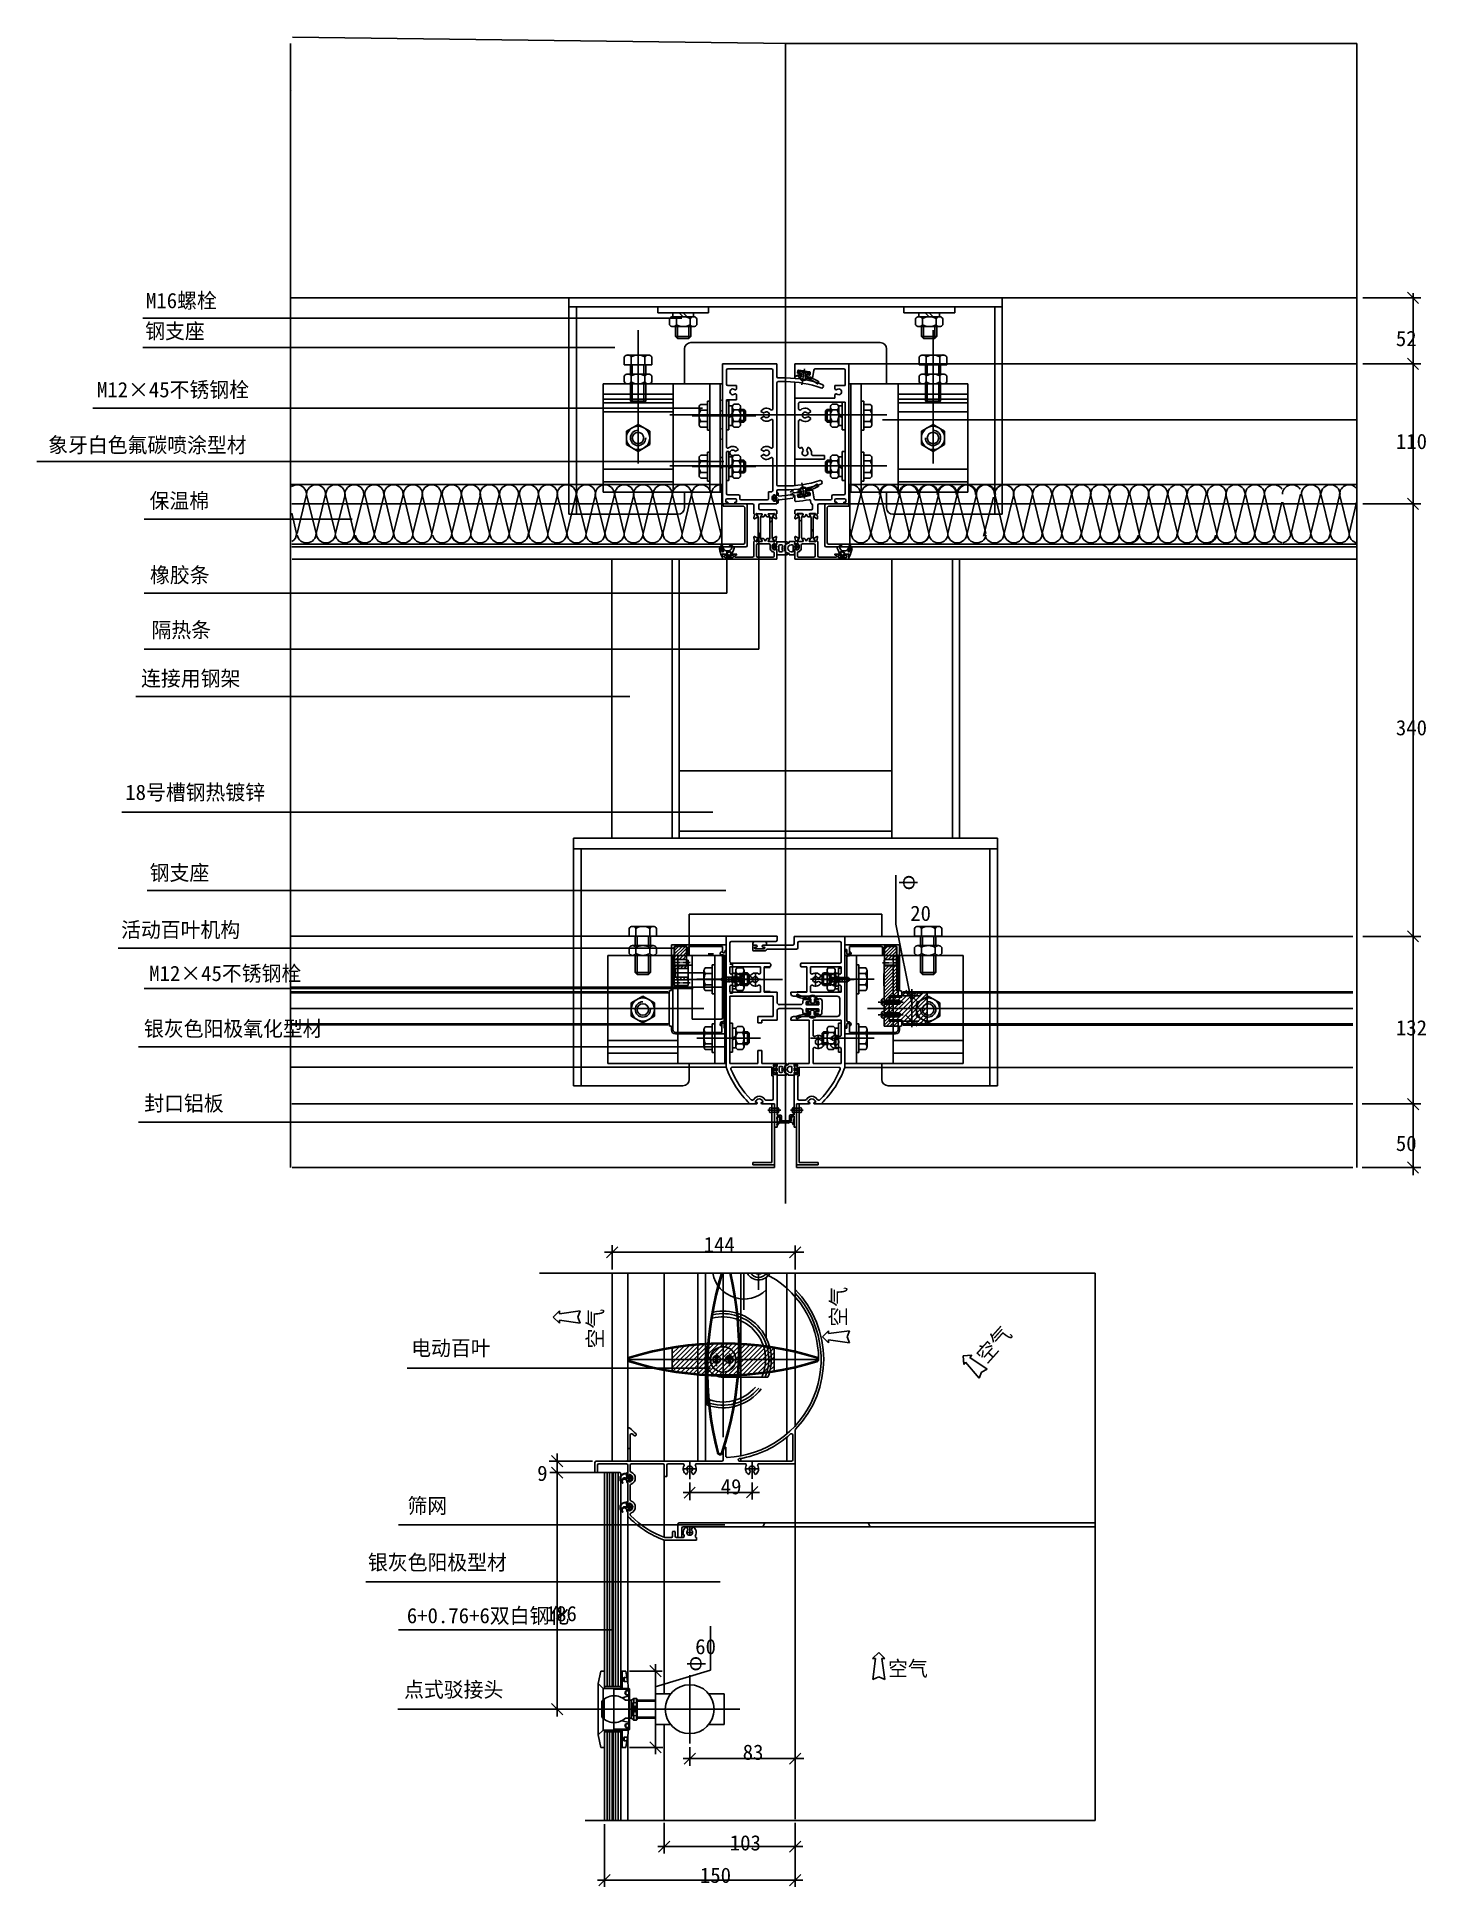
# Model space of a CAD drawing. Header units: metres. Extents: x 3126 to 4218, y 1417 to 2872.
import ezdxf

# ---------------------------------------------------------------- set-up
doc = ezdxf.new("R2010")
doc.units = ezdxf.units.M
for name, color, linetype in [('1', 1, 'Continuous'), ('10', 1, 'Continuous'), ('3', 5, 'Continuous'), ('4', 4, 'Continuous'), ('6', 6, 'Continuous'), ('CASTFIX', 1, 'Continuous'), ('CENTER', 2, 'Continuous'), ('DIM', 4, 'Continuous'), ('GOMMA', 3, 'Continuous'), ('GROSSA', 4, 'Continuous'), ('H', 4, 'Continuous'), ('T', 6, 'Continuous'), ('五金件', 1, 'Continuous'), ('型材', 1, 'Continuous'), ('填充', 1, 'Continuous'), ('点划线', 1, 'Continuous'), ('胶条', 6, 'Continuous'), ('隔热条', 3, 'Continuous')]:
    doc.layers.add(name, color=color, linetype=linetype)

msp = doc.modelspace()

# ---------------------------------------------------------------- texts
at = {"layer": '1'}
for rotation, p in [(90, (3761.83, 1857.66)), (90, (3570.66, 1840.48)), (48.2, (3872.16, 1827.99))]:
    msp.add_text('空气', height=12, rotation=rotation, dxfattribs=at).set_placement(p)
msp.add_text('空气', height=12, dxfattribs=at).set_placement((3794.91, 1582.79))
at = {"layer": '10', "char_height": 12, "attachment_point": 1}
for s, insert in [('\\A1;52', (4194.16, 2640.51)), ('\\A1;110', (4194.16, 2559.57)), ('\\A1;340', (4194.16, 2334.51)), ('\\A1;132', (4194.16, 2098.58)), ('\\A1;50', (4194.16, 2007.71)), ('\\A1;144', (3649.95, 1928.17)), ('电动百叶', (3419.98, 1846.8)), ('\\A1;9', (3519.03, 1748.33)), ('\\A1;49', (3663.31, 1737.79)), ('筛网', (3417.05, 1722.79)), ('银灰色阳极型材', (3385.96, 1678.28)), ('6+0.76+6双白钢化', (3416.5, 1636.42)), ('\\A1;186', (3525.71, 1638)), ('60', (3643.26, 1612.04)), ('点式驳接头', (3414.38, 1578.28)), ('\\A1;83', (3680.61, 1529.05)), ('\\A1;103', (3670.45, 1457.78)), ('\\A1;150', (3646.95, 1432.27))]:
    msp.add_mtext(s, dxfattribs=dict(at, insert=insert))
at = {"layer": '4'}
msp.add_text('象牙白色氟碳喷涂型材', height=12, dxfattribs=at).set_placement((3134.54, 2544.79))
at = {"layer": '4', "char_height": 12, "attachment_point": 1}
for s, insert in [('M16螺栓', (3211.41, 2670.33)), ('钢支座', (3210.83, 2646.33)), ('M12×45不锈钢栓', (3172.89, 2600.25)), ('保温棉', (3214.25, 2512.91)), ('橡胶条', (3214.61, 2454.54)), ('隔热条', (3215.75, 2411.36)), ('连接用钢架', (3207.61, 2373.26)), ('18号槽钢热镀锌', (3195.11, 2283.71)), ('钢支座', (3214.38, 2220.47)), ('活动百叶机构', (3191.87, 2175.62)), ('M12×45不锈钢栓', (3213.97, 2141.32)), ('银灰色阳极氧化型材', (3209.87, 2097.88)), ('封口铝板', (3210.08, 2039.16))]:
    msp.add_mtext(s, dxfattribs=dict(at, insert=insert))
at = {"layer": 'DIM', "insert": (3812.31, 2188.58), "char_height": 12, "attachment_point": 1}
msp.add_mtext('20', dxfattribs=at)
at = {"layer": 'T'}
for rotation, p in [(270, (3806.84, 2212.95)), (90, (3648.19, 1586.38))]:
    msp.add_text('φ', height=12, rotation=rotation, dxfattribs=at).set_placement(p)

# ---------------------------------------------------------------- blocks, each defined once
blk = doc.blocks.new('_ArchTick')
at = {"color": 0, "linetype": 'ByBlock'}
blk.add_lwpolyline([(-0.5, -0.5), (0.5, 0.5)], dxfattribs=at)
blk = doc.blocks.new('14')
blk.add_line((6720.41, -286.02), (6720.41, -284.07))
blk.add_arc((6735.07, -284.47), 0.5, 149.98, 175.34)
blk.add_arc((6735.07, -284.47), 0.5, 149.98, 175.34)
at = {"layer": '10'}
blk.add_line((6720.61, -290.11), (6720.61, -294.47), dxfattribs=at)
at = {"layer": '10', "color": 6}
blk.add_line((6730.28, -294.47), (6730.16, -294.47), dxfattribs=at)
at = {"layer": '3', "color": 6, "linetype": 'Continuous'}
for centre, radius, start, end in [((6728.28, -289.24), 3.61, 150.11, 209.89), ((6731.07, -289.27), 4.69, 126.04, 233.96), ((6730.73, -289.27), 4.34, 131.21, 228.86), ((6728.24, -284.72), 0.77, 275.95, 57.9), ((6731.97, -289.24), 2.7, 92.55, 267.45), ((6728.25, -293.82), 0.77, 302.1, 84.05)]:
    blk.add_arc(centre, radius, start, end, dxfattribs=at)
at = {"layer": 'GOMMA', "color": 6}
for p, q in [((6720.61, -286.02), (6720.61, -284.07)), ((6720.61, -284.07), (6728.64, -284.07)), ((6730.16, -285.07), (6727.87, -286)), ((6730.16, -283.94), (6730.16, -285.07)), ((6734.17, -283.94), (6730.16, -283.94)), ((6734.46, -284), (6734.17, -283.94)), ((6734.46, -284), (6734.17, -283.94)), ((6734.46, -284), (6734.46, -284)), ((6734.46, -284), (6734.46, -284)), ((6734.46, -284), (6734.46, -284)), ((6734.46, -284), (6734.46, -284)), ((6734.49, -286.02), (6734.58, -284.43)), ((6734.69, -287.71), (6734.69, -288.42)), ((6734.71, -286.38), (6735.31, -286.68)), ((6734.71, -289.76), (6735.31, -289.46)), ((6736.29, -288.82), (6735.09, -288.82)), ((6736.13, -288.07), (6735.13, -288.07)), ((6735.98, -286.23), (6736.19, -286.01)), ((6735.98, -289.91), (6736.19, -290.12)), ((6736.48, -285.89), (6736.56, -285.89)), ((6736.48, -290.24), (6736.56, -290.24)), ((6736.69, -288.42), (6736.69, -287.71)), ((6736.84, -286.01), (6737.37, -286.55)), ((6736.84, -290.12), (6737.37, -289.59)), ((6737.49, -289.3), (6737.49, -286.83)), ((6726.38, -294.47), (6720.61, -294.47)), ((6730.28, -294.47), (6734.49, -294.47))]:
    blk.add_line(p, q, dxfattribs=at)
at = {"layer": 'GOMMA'}
blk.add_line((6734.49, -290.11), (6734.49, -294.47), dxfattribs=at)
at = {"layer": 'GOMMA', "color": 6}
for points in [[(6725.14, -287.44, 0.41), (6724.24, -286.54), (6722.99, -286.54, 0.41), (6722.09, -287.44), (6722.09, -291.04, 0.41), (6722.99, -291.94), (6724.24, -291.94, 0.41), (6725.14, -291.04)], [(6731.85, -286.54), (6732.52, -286.54, -0.41), (6733.42, -287.44), (6733.42, -291.04, -0.41), (6732.52, -291.94), (6731.85, -291.94)]]:
    blk.add_lwpolyline(points, format="xyb", dxfattribs=at)
for points in [[(6728.66, -294.47), (6728.64, -294.47), (6726.38, -294.47)], [(6727.87, -292.54), (6730.16, -293.47), (6730.16, -294.47)]]:
    blk.add_lwpolyline(points, dxfattribs=at)
for centre, radius, start, end in [((6734.46, -284.2), 0.2, 352.16, 90), ((6734.89, -286.02), 0.4, 180, 243.43), ((6734.89, -290.11), 0.4, 116.57, 180), ((6735.07, -284.47), 0.5, 149.98, 175.34), ((6735.09, -287.71), 0.4, 90, 180), ((6735.09, -288.42), 0.4, 180, 270), ((6735.49, -286.22), 0.49, 248.5, 359.37), ((6735.49, -289.81), 0.4, 13.48, 116.57), ((6736.27, -289.63), 0.4, 193.48, 224.62), ((6736.48, -286.29), 0.4, 90, 135.38), ((6736.48, -289.84), 0.4, 224.62, 270), ((6736.29, -287.71), 0.4, 0, 90), ((6736.29, -288.42), 0.4, 270, 360), ((6736.56, -286.29), 0.4, 44.98, 90), ((6736.56, -289.84), 0.4, 270, 315.02), ((6737.09, -286.83), 0.4, 0, 44.98), ((6737.09, -289.3), 0.4, 315.02, 0)]:
    blk.add_arc(centre, radius, start, end, dxfattribs=at)
at = {"layer": '胶条'}
for p, q in [((6717.61, -289.3), (6717.61, -286.83)), ((6718.27, -286.01), (6717.73, -286.55)), ((6718.27, -290.12), (6717.73, -289.59)), ((6718.41, -288.42), (6718.41, -287.71)), ((6718.63, -285.89), (6718.55, -285.89)), ((6718.63, -290.24), (6718.55, -290.24)), ((6718.81, -287.31), (6720.01, -287.31)), ((6718.81, -288.82), (6720.01, -288.82)), ((6719.12, -286.23), (6718.91, -286.01)), ((6718.98, -288.07), (6719.98, -288.07)), ((6719.41, -287.91), (6719.41, -288.27)), ((6720.39, -286.38), (6719.79, -286.68)), ((6720.39, -289.76), (6719.79, -289.46)), ((6720.41, -287.71), (6720.41, -288.42))]:
    blk.add_line(p, q, dxfattribs=at)
for centre, start, end in [((6718.01, -289.3), 180, 224.98), ((6718.55, -286.29), 90, 135.02), ((6718.55, -289.84), 224.98, 270), ((6718.81, -287.71), 90, 180), ((6718.81, -288.42), 180, 270), ((6718.63, -286.29), 44.62, 90), ((6718.63, -289.84), 270, 315.38), ((6719.61, -286.32), 193.48, 296.57), ((6719.61, -289.81), 63.43, 166.52), ((6720.01, -287.71), 360, 90), ((6720.01, -288.42), 270, 360), ((6720.21, -286.02), 296.57, 0), ((6720.21, -290.11), 360, 63.43)]:
    blk.add_arc(centre, 0.4, start, end, dxfattribs=at)

# ---------------------------------------------------------------- hatches: boundary and pattern name
h = msp.add_hatch()
h.set_pattern_fill('HEX', scale=15)
h.paths.add_polyline_path([(3955.05, 1700.29), (3955.05, 1703.29), (3630.72, 1703.29, 0.41), (3629.72, 1702.29), (3629.72, 1691.82), (3632.72, 1691.82), (3632.72, 1699.29, -0.41), (3633.72, 1700.29)])
at = {"layer": '1'}
h = msp.add_hatch(dxfattribs=at)
h.set_pattern_fill('ANSI31', scale=10)
h.paths.add_polyline_path([(3592.21, 1761.82), (3589.21, 1761.82, -0.41), (3590.21, 1760.82), (3590.21, 1756.82), (3593.21, 1756.82, -0.41), (3592.21, 1757.82)])
h = msp.add_hatch(dxfattribs=at)
h.set_pattern_fill('ANSI31', scale=10)
h.paths.add_polyline_path([(3592.21, 1756.56), (3589.21, 1756.56, -0.41), (3590.21, 1755.56), (3590.21, 1751.56), (3593.21, 1751.56, -0.41), (3592.21, 1752.56)])
h = msp.add_hatch(dxfattribs=at)
h.set_pattern_fill('ANSI38', scale=6)
h.paths.add_polyline_path([(3584.71, 1573.22), (3585.71, 1573.22), (3585.71, 1586.82), (3584.71, 1586.82)])
h = msp.add_hatch(dxfattribs=at)
h.set_pattern_fill('ANSI38', scale=6)
h.paths.add_polyline_path([(3571.95, 1573.22), (3571.95, 1574.72, 1), (3572.45, 1574.72), (3584.71, 1574.72), (3584.71, 1573.22)])
h = msp.add_hatch(dxfattribs=at)
h.set_pattern_fill('ANSI38', scale=6)
h.paths.add_polyline_path([(3571.95, 1540.42), (3571.95, 1538.92, -1), (3572.45, 1538.92), (3584.5, 1538.92), (3584.5, 1540.42)])
h = msp.add_hatch(dxfattribs=at)
h.set_pattern_fill('ANSI38', scale=6)
h.paths.add_polyline_path([(3584.71, 1526.82), (3585.71, 1526.82), (3585.71, 1540.42), (3584.71, 1540.42)])
h = msp.add_hatch(dxfattribs=at)
h.set_pattern_fill('ANSI38', scale=6)
h.paths.add_polyline_path([(3584.71, 1526.82), (3585.71, 1526.82), (3585.71, 1540.42), (3584.71, 1540.42)])
at = {"layer": 'DIM'}
h = msp.add_hatch(dxfattribs=at)
h.set_pattern_fill('ANSI37', scale=5)
h.paths.add_polyline_path([(3662.83, 2513.8), (3663.83, 2513.8), (3663.83, 2556.3), (3662.83, 2556.3)])
h.paths.add_polyline_path([(3662.83, 2556.3), (3663.83, 2556.3), (3663.83, 2598.8), (3662.83, 2598.8)])
h = msp.add_hatch(dxfattribs=at)
h.set_pattern_fill('ANSI37', scale=5)
h.paths.add_polyline_path([(3666.6, 2064.49), (3667.6, 2064.49), (3667.6, 2106.99), (3666.6, 2106.99)])
h.paths.add_polyline_path([(3666.6, 2106.99), (3667.6, 2106.99), (3667.6, 2149.49), (3666.6, 2149.49)])
at = {"layer": 'H'}
h = msp.add_hatch(dxfattribs=at)
h.set_pattern_fill('ANSI31', scale=0.6)
h.paths.add_polyline_path([(3628.05, 2156.59), (3627.05, 2155.59), (3627.05, 2146.29), (3636.55, 2146.29), (3636.55, 2155.59), (3635.55, 2156.59)])
h = msp.add_hatch(dxfattribs=at)
h.set_pattern_fill('ANSI31', scale=0.6)
h.paths.add_polyline_path([(3800.52, 2156.55), (3801.52, 2155.55), (3801.52, 2146.25), (3792.02, 2146.25), (3792.02, 2155.55), (3793.02, 2156.55)])
h = msp.add_hatch(dxfattribs=at)
h.set_pattern_fill('ANSI31', scale=0.6)
h.paths.add_polyline_path([(3626.8, 2132.29), (3626.8, 2130.29), (3637.8, 2130.29), (3637.8, 2132.29)])
h.paths.add_polyline_path([(3626.8, 2141.29), (3626.8, 2139.29), (3637.8, 2139.29), (3637.8, 2141.29)])
h = msp.add_hatch(dxfattribs=at)
h.set_pattern_fill('ANSI31', scale=0.6)
h.paths.add_polyline_path([(3801.77, 2141.25), (3801.77, 2121.75), (3802.77, 2121.75), (3802.77, 2117.75), (3795.77, 2117.75), (3795.77, 2114.25), (3795.76, 2114.25), (3791.77, 2115.62), (3791.77, 2115.75), (3791.77, 2141.25)])
h.paths.add_polyline_path([(3795.77, 2107.75), (3795.77, 2104.25), (3791.77, 2104.25), (3791.77, 2107.75)])
h.paths.add_polyline_path([(3795.77, 2111.25), (3795.77, 2107.75), (3791.77, 2107.75), (3791.77, 2111.25)])
h.paths.add_polyline_path([(3795.77, 2101.25), (3795.77, 2097.75), (3802.77, 2097.75), (3802.77, 2093.75), (3791.77, 2093.75), (3791.77, 2101.25)])
h = msp.add_hatch(dxfattribs=at)
h.set_pattern_fill('ANSI31', scale=0.8)
h.paths.add_polyline_path([(3821.77, 2119.95), (3824.77, 2119.95, -0.41), (3825.77, 2118.95), (3825.77, 2107.75), (3795.77, 2107.75), (3795.77, 2111.25), (3803.77, 2111.25), (3805.36, 2112.75), (3803.77, 2114.25), (3795.77, 2114.25), (3795.77, 2116.75), (3805.77, 2116.75), (3805.77, 2119.95), (3809.77, 2119.95, 1), (3811.77, 2119.95), (3814.77, 2119.95, 1), (3816.77, 2119.95), (3819.77, 2119.95, 1)])
h.paths.add_polyline_path([(3825.77, 2107.75), (3825.77, 2096.55, -0.41), (3824.77, 2095.55), (3821.77, 2095.55, 1), (3819.77, 2095.55), (3816.77, 2095.55, 1), (3814.77, 2095.55), (3811.77, 2095.55, 1), (3809.77, 2095.55), (3805.77, 2095.55), (3805.77, 2098.75), (3795.77, 2098.75), (3795.77, 2101.25), (3803.77, 2101.25), (3805.36, 2102.75), (3803.77, 2104.25), (3795.77, 2104.25), (3795.77, 2107.75)])
h = msp.add_hatch(dxfattribs=at)
h.set_pattern_fill('ANSI31', scale=0.2)
h.paths.add_polyline_path([(3805.77, 2116.75), (3805.77, 2117.75), (3796.77, 2117.75), (3796.77, 2116.75)])
h.paths.add_polyline_path([(3805.77, 2097.75), (3805.77, 2098.75), (3796.77, 2098.75), (3796.77, 2097.75)])
h = msp.add_hatch(dxfattribs=at)
h.set_pattern_fill('ANSI31', scale=0.8)
h.paths.add_polyline_path([(3705.25, 1840.39, 0.05), (3665.25, 1844.02), (3665.25, 1831.82), (3705.25, 1831.82)])
h.paths.add_polyline_path([(3705.25, 1831.82), (3665.25, 1831.82), (3665.25, 1819.62, 0.05), (3705.25, 1823.25)])
h.paths.add_polyline_path([(3665.25, 1844.02, 0.05), (3625.25, 1840.39), (3625.25, 1831.82), (3665.25, 1831.82)])
h.paths.add_polyline_path([(3665.25, 1831.82), (3625.25, 1831.82), (3625.25, 1823.25, 0.05), (3665.25, 1819.62)])
at = {"layer": '隔热条'}
h = msp.add_hatch(dxfattribs=at)
h.set_pattern_fill('ANSI38', scale=5)
h.paths.add_polyline_path([(3695.81, 2475.53), (3695.81, 2475.17, -0.41), (3695.41, 2474.77), (3692.01, 2474.77, -0.41), (3691.61, 2475.17), (3691.61, 2475.53), (3692.31, 2476.75), (3692.38, 2476.75, 0.58), (3692.54, 2477.06), (3692.51, 2477.1), (3692.65, 2477.33, 0.13), (3692.81, 2477.93), (3692.81, 2493.61, 0.13), (3692.65, 2494.21), (3692.51, 2494.44), (3692.54, 2494.48, 0.58), (3692.38, 2494.78), (3692.31, 2494.79), (3691.61, 2496.01), (3691.61, 2496.37, -0.41), (3692, 2496.77), (3695.42, 2496.77, -0.41), (3695.81, 2496.37), (3695.81, 2496.01), (3695.25, 2495.05), (3694.97, 2494.57, 0.09), (3694.94, 2494.51), (3694.77, 2494.21, 0.13), (3694.61, 2493.61), (3694.61, 2477.93, 0.13), (3694.77, 2477.33), (3694.94, 2477.03, 0.09), (3694.97, 2476.96), (3695.26, 2476.48)])
h = msp.add_hatch(dxfattribs=at)
h.set_pattern_fill('ANSI38', scale=5)
h.paths.add_polyline_path([(3702.05, 2493.61, 0.13), (3701.89, 2494.21), (3701.72, 2494.51, 0.09), (3701.69, 2494.57), (3701.41, 2495.05), (3700.85, 2496.01), (3700.85, 2496.37, -0.41), (3701.24, 2496.77), (3704.66, 2496.77, -0.41), (3705.05, 2496.37), (3705.05, 2496.01), (3704.35, 2494.79), (3704.28, 2494.78, 0.58), (3704.12, 2494.48), (3704.15, 2494.44), (3704.01, 2494.21, 0.13), (3703.85, 2493.61), (3703.85, 2477.93, 0.13), (3704.01, 2477.33), (3704.15, 2477.1), (3704.12, 2477.06, 0.58), (3704.28, 2476.75), (3704.35, 2476.75), (3705.05, 2475.53), (3705.05, 2475.17, -0.41), (3704.65, 2474.77), (3701.25, 2474.77, -0.41), (3700.85, 2475.17), (3700.85, 2475.53), (3701.4, 2476.48), (3701.69, 2476.96, 0.09), (3701.72, 2477.03), (3701.89, 2477.33, 0.13), (3702.05, 2477.93)])
h = msp.add_hatch(dxfattribs=at)
h.set_pattern_fill('ANSI38', scale=5)
h.paths.add_polyline_path([(3726.89, 2493.7, -0.13), (3727.05, 2494.3), (3727.22, 2494.6, -0.09), (3727.25, 2494.66), (3727.53, 2495.14), (3728.09, 2496.1), (3728.09, 2496.46, 0.41), (3727.7, 2496.86), (3724.28, 2496.86, 0.41), (3723.89, 2496.46), (3723.89, 2496.1), (3724.59, 2494.88), (3724.66, 2494.88, -0.58), (3724.82, 2494.57), (3724.8, 2494.53), (3724.93, 2494.3, -0.13), (3725.09, 2493.7), (3725.09, 2478.02, -0.13), (3724.93, 2477.42), (3724.8, 2477.19), (3724.82, 2477.15, -0.58), (3724.66, 2476.84), (3724.59, 2476.84), (3723.89, 2475.62), (3723.89, 2475.26, 0.41), (3724.29, 2474.86), (3727.69, 2474.86, 0.41), (3728.09, 2475.26), (3728.09, 2475.62), (3727.54, 2476.58), (3727.25, 2477.06, -0.09), (3727.22, 2477.12), (3727.05, 2477.42, -0.13), (3726.89, 2478.02)])
h = msp.add_hatch(dxfattribs=at)
h.set_pattern_fill('ANSI38', scale=5)
h.paths.add_polyline_path([(3733.13, 2475.62), (3733.13, 2475.26, 0.41), (3733.53, 2474.86), (3736.93, 2474.86, 0.41), (3737.33, 2475.26), (3737.33, 2475.62), (3736.63, 2476.84), (3736.56, 2476.84, -0.58), (3736.4, 2477.15), (3736.43, 2477.19), (3736.29, 2477.42, -0.13), (3736.13, 2478.02), (3736.13, 2493.7, -0.13), (3736.29, 2494.3), (3736.43, 2494.53), (3736.4, 2494.57, -0.58), (3736.56, 2494.88), (3736.63, 2494.88), (3737.33, 2496.1), (3737.33, 2496.46, 0.41), (3736.94, 2496.86), (3733.52, 2496.86, 0.41), (3733.13, 2496.46), (3733.13, 2496.1), (3733.69, 2495.14), (3733.97, 2494.66, -0.09), (3734, 2494.6), (3734.17, 2494.3, -0.13), (3734.33, 2493.7), (3734.33, 2478.02, -0.13), (3734.17, 2477.42), (3734, 2477.12, -0.09), (3733.97, 2477.06), (3733.68, 2476.58)])

# ---------------------------------------------------------------- linework, layer by layer
for p, q in [((3543.83, 2659.33), (3884.74, 2659.33)), ((3623.04, 2645.37), (3623.04, 2650.09)), ((3623.04, 2650.09), (3623.04, 2645.37)), ((3641.92, 2651.6), (3625.74, 2651.6)), ((3628.44, 2650.09), (3628.44, 2645.37)), ((3628.44, 2645.37), (3628.44, 2650.09)), ((3639.22, 2645.37), (3639.22, 2650.09)), ((3639.22, 2650.09), (3639.22, 2645.37)), ((3644.61, 2645.37), (3644.61, 2650.09)), ((3644.61, 2650.09), (3644.61, 2645.37)), ((3816.5, 2650.09), (3816.5, 2645.37)), ((3816.5, 2645.37), (3816.5, 2650.09)), ((3835.37, 2651.6), (3819.2, 2651.6)), ((3821.89, 2645.37), (3821.89, 2650.09)), ((3821.89, 2650.09), (3821.89, 2645.37)), ((3832.68, 2650.09), (3832.68, 2645.37)), ((3832.68, 2645.37), (3832.68, 2650.09)), ((3838.07, 2650.09), (3838.07, 2645.37)), ((3838.07, 2645.37), (3838.07, 2650.09)), ((3598.33, 2536.28), (3598.33, 2641.13)), ((3642.02, 2643.87), (3625.49, 2643.87)), ((3642.02, 2643.87), (3625.49, 2643.87)), ((3627.83, 2636), (3627.83, 2643.87)), ((3629.33, 2634.5), (3627.83, 2636)), ((3639.83, 2636), (3627.83, 2636)), ((3629.33, 2634.5), (3629.33, 2643.87)), ((3638.33, 2634.5), (3629.33, 2634.5)), ((3638.33, 2634.5), (3638.33, 2643.87)), ((3638.33, 2634.5), (3639.83, 2636)), ((3639.83, 2636), (3639.83, 2643.87)), ((3835.47, 2643.87), (3818.94, 2643.87)), ((3835.47, 2643.87), (3818.94, 2643.87)), ((3821.28, 2636), (3821.28, 2643.87)), ((3833.28, 2636), (3821.28, 2636)), ((3822.78, 2634.5), (3821.28, 2636)), ((3822.78, 2634.5), (3822.78, 2643.87)), ((3831.78, 2634.5), (3822.78, 2634.5)), ((3830.24, 2536.28), (3830.24, 2641.13)), ((3831.78, 2634.5), (3831.78, 2643.87)), ((3831.78, 2634.5), (3833.28, 2636)), ((3833.28, 2636), (3833.28, 2643.87)), ((3587.54, 2613.8), (3587.54, 2620.02)), ((3606.52, 2621.52), (3589.99, 2621.52)), ((3592.94, 2613.8), (3592.94, 2620.02)), ((3603.72, 2613.8), (3603.72, 2620.02)), ((3609.11, 2613.8), (3609.11, 2620.02)), ((3819.45, 2613.8), (3819.45, 2620.02)), ((3822.05, 2621.52), (3838.58, 2621.52)), ((3824.84, 2613.8), (3824.84, 2620.02)), ((3835.63, 2613.8), (3835.63, 2620.02)), ((3841.02, 2613.8), (3841.02, 2620.02)), ((3587.54, 2605.02), (3587.54, 2600.3)), ((3587.54, 2600.3), (3587.54, 2605.02)), ((3598.33, 2606.52), (3589.99, 2606.52)), ((3592.33, 2606.52), (3592.33, 2613.8)), ((3592.94, 2600.3), (3592.94, 2605.02)), ((3592.94, 2605.02), (3592.94, 2600.3)), ((3593.83, 2606.52), (3593.83, 2613.8)), ((3598.33, 2606.52), (3606.67, 2606.52)), ((3602.83, 2606.52), (3602.83, 2613.8)), ((3603.72, 2605.02), (3603.72, 2600.3)), ((3603.72, 2600.3), (3603.72, 2605.02)), ((3604.33, 2606.52), (3604.33, 2613.8)), ((3609.11, 2600.3), (3609.11, 2605.02)), ((3609.11, 2605.02), (3609.11, 2600.3)), ((3664.83, 2614.57), (3664.83, 2574.97)), ((3707.33, 2614.57), (3664.83, 2614.57)), ((3667.83, 2609.57), (3667.83, 2598.57)), ((3703.33, 2610.57), (3668.83, 2610.57)), ((3704.33, 2579.24), (3704.33, 2609.57)), ((3707.33, 2604.57), (3707.33, 2614.57)), ((3708.33, 2603.57), (3714.83, 2603.57)), ((3721.61, 2614.57), (3721.61, 2603.25)), ((3764.11, 2614.57), (3721.61, 2614.57)), ((3721.61, 2605.82), (3721.61, 2605.44)), ((3723.9, 2609.18), (3723.67, 2607.7)), ((3723.99, 2608.1), (3723.99, 2608.1)), ((3725.99, 2606.38), (3725.91, 2605.88)), ((3729.18, 2610.52), (3727.22, 2598.17)), ((3730.85, 2605.1), (3730.93, 2605.59)), ((3733.54, 2606.13), (3733.78, 2607.61)), ((3735.84, 2604.63), (3736.65, 2609.72)), ((3737.63, 2610.57), (3760.11, 2610.57)), ((3761.11, 2597.57), (3761.11, 2609.57)), ((3764.1, 2614.57), (4163.57, 2614.57)), ((3764.11, 2573.67), (3764.11, 2614.57)), ((3819.45, 2600.3), (3819.45, 2605.02)), ((3819.45, 2605.02), (3819.45, 2600.3)), ((3830.24, 2606.52), (3821.89, 2606.52)), ((3824.24, 2606.52), (3824.24, 2613.8)), ((3824.84, 2605.02), (3824.84, 2600.3)), ((3824.84, 2600.3), (3824.84, 2605.02)), ((3825.74, 2606.52), (3825.74, 2613.8)), ((3830.24, 2606.52), (3838.58, 2606.52)), ((3834.74, 2606.52), (3834.74, 2613.8)), ((3835.63, 2600.3), (3835.63, 2605.02)), ((3835.63, 2605.02), (3835.63, 2600.3)), ((3836.24, 2606.52), (3836.24, 2613.8)), ((3841.02, 2605.02), (3841.02, 2600.3)), ((3841.02, 2600.3), (3841.02, 2605.02)), ((3598.33, 2598.8), (3589.1, 2598.8)), ((3593.83, 2583.8), (3593.83, 2598.8)), ((3598.33, 2598.8), (3607.55, 2598.8)), ((3602.83, 2583.8), (3602.83, 2598.8)), ((3675.83, 2597.57), (3668.83, 2597.57)), ((3675.83, 2597.57), (3675.83, 2595.13)), ((3675.83, 2590.01), (3675.83, 2586.33)), ((3707.33, 2519.57), (3707.33, 2599.57)), ((3714.83, 2600.57), (3708.33, 2600.57)), ((3721.61, 2600.24), (3721.61, 2587.57)), ((3744.1, 2597.02), (3744.1, 2597.02)), ((3761.11, 2597.57), (3753.11, 2597.57)), ((3753.11, 2595.13), (3753.11, 2597.57)), ((3753.11, 2587.57), (3753.11, 2590.01)), ((3830.24, 2598.8), (3821.01, 2598.8)), ((3825.74, 2583.8), (3825.74, 2598.8)), ((3830.24, 2598.8), (3839.46, 2598.8)), ((3834.74, 2583.8), (3834.74, 2598.8)), ((3664.83, 2576.32), (3664.83, 2504.57)), ((3675.83, 2586.33), (3667.83, 2586.33)), ((3667.83, 2586.33), (3667.83, 2549.24)), ((3697.38, 2575.69), (3694.87, 2577.14)), ((3753.11, 2587.57), (3721.61, 2587.57)), ((3721.61, 2587.57), (3721.61, 2539.57)), ((3724.61, 2583.57), (3724.61, 2579.24)), ((3761.11, 2584.57), (3725.61, 2584.57)), ((3731.76, 2575.46), (3734.29, 2576.88)), ((3758.74, 2562.8), (3758.74, 2584.57)), ((3761.11, 2549.24), (3761.11, 2584.57)), ((3793.92, 2574.45), (3623.42, 2574.45)), ((3640.82, 2573.8), (3690.93, 2573.8)), ((3697.38, 2573.44), (3694.87, 2571.99)), ((3704.33, 2549.24), (3704.33, 2569.9)), ((3724.61, 2569.9), (3724.61, 2549.24)), ((3731.73, 2573.21), (3734.23, 2571.73)), ((3764.11, 2504.57), (3764.11, 2574.17)), ((4163.58, 2570.46), (3790.53, 2570.46)), ((3667.83, 2545.51), (3667.83, 2512.57)), ((3674.78, 2545.69), (3677.29, 2547.14)), ((3697.38, 2545.69), (3694.87, 2547.14)), ((3728.48, 2546.52), (3727.03, 2549.03)), ((3730.73, 2546.52), (3732.18, 2549.03)), ((3761.11, 2512.51), (3761.11, 2549.41)), ((3793.92, 2534.45), (3623.42, 2534.45)), ((3640.82, 2533.8), (3690.93, 2533.8)), ((3697.38, 2543.44), (3694.87, 2541.99)), ((3704.33, 2515.07), (3704.33, 2539.9)), ((3721.61, 2539.57), (3721.61, 2518.9)), ((3721.61, 2539.57), (3744.92, 2539.57)), ((3735.67, 2542.57), (3744.92, 2542.57)), ((3793.92, 2534.45), (3749.27, 2534.45)), ((3708.33, 2518.57), (3714.83, 2518.57)), ((3729.18, 2508.61), (3727.22, 2520.96)), ((3743.11, 2521.34), (3743.11, 2521.34)), ((3664.83, 2504.57), (3325.99, 2504.57)), ((3665.17, 2504.57), (3683.16, 2504.57)), ((3665.17, 2504.57), (3665.17, 2502.57)), ((3665.17, 2502.57), (3681.16, 2502.57)), ((3667.33, 2505.77), (3667.33, 2507.57)), ((3668.83, 2505.77), (3667.33, 2505.77)), ((3668.33, 2508.57), (3674.83, 2508.57)), ((3668.83, 2511.57), (3677.33, 2511.57)), ((3668.83, 2505.27), (3668.83, 2505.77)), ((3675.83, 2505.77), (3674.33, 2505.77)), ((3674.33, 2505.77), (3674.33, 2505.27)), ((3674.33, 2505.27), (3675.03, 2504.57)), ((3675.03, 2504.57), (3688.33, 2504.57)), ((3675.83, 2507.57), (3675.83, 2505.77)), ((3679.33, 2507.57), (3699.83, 2507.57)), ((3689.33, 2496.77), (3689.33, 2503.57)), ((3693.33, 2500.77), (3693.33, 2503.56)), ((3694.33, 2504.56), (3707.33, 2504.57)), ((3703.33, 2514.07), (3700.83, 2514.07)), ((3700.83, 2508.57), (3700.83, 2514.07)), ((3703.83, 2508.07), (3703.83, 2510.07)), ((3704.33, 2510.57), (3704.33, 2510.57)), ((3704.33, 2507.57), (3704.33, 2507.57)), ((3704.83, 2511.07), (3704.83, 2511.57)), ((3704.83, 2511.57), (3705.83, 2511.57)), ((3704.83, 2507.07), (3704.83, 2506.57)), ((3704.83, 2506.57), (3705.83, 2506.57)), ((3706.33, 2510.81), (3706.33, 2511.07)), ((3706.33, 2507.32), (3706.33, 2507.07)), ((3707.22, 2510.94), (3706.62, 2510.64)), ((3707.22, 2507.2), (3706.62, 2507.5)), ((3707.33, 2511.19), (3707.33, 2514.57)), ((3707.33, 2511.19), (3707.33, 2514.57)), ((3707.33, 2504.57), (3707.33, 2507.07)), ((3707.33, 2507.02), (3707.33, 2505.48)), ((3707.33, 2507.02), (3707.33, 2504.57)), ((3707.56, 2513.13), (3707.56, 2513.13)), ((3707.56, 2513.13), (3707.56, 2513.13)), ((3714.83, 2515.57), (3708.33, 2515.57)), ((3717.92, 2511.57), (3720.61, 2511.57)), ((3721.61, 2507.34), (3721.61, 2510.57)), ((3723.9, 2509.95), (3723.67, 2511.44)), ((3724.34, 2513.56), (3725.58, 2513.76)), ((3725.99, 2512.76), (3725.91, 2513.25)), ((3730.85, 2514.03), (3730.93, 2513.54)), ((3733.37, 2512.52), (3733.37, 2512.52)), ((3733.54, 2513), (3733.78, 2511.52)), ((3734, 2506.95), (3734.38, 2504.57)), ((3734.61, 2504.57), (3734.38, 2504.57)), ((3735.61, 2500.77), (3735.61, 2503.57)), ((3735.84, 2514.5), (3736.65, 2509.41)), ((3735.84, 2514.5), (3736.81, 2508.41)), ((3737.79, 2507.57), (3749.61, 2507.57)), ((3739.61, 2496.77), (3739.61, 2503.57)), ((3753.91, 2504.57), (3740.61, 2504.57)), ((3764.12, 2504.57), (3746.13, 2504.57)), ((3764.12, 2502.57), (3748.13, 2502.57)), ((3750.61, 2510.57), (3750.61, 2508.57)), ((3760.11, 2511.57), (3751.61, 2511.57)), ((3753.11, 2507.57), (3753.11, 2505.77)), ((3753.11, 2505.77), (3754.61, 2505.77)), ((3754.61, 2505.27), (3753.91, 2504.57)), ((3760.61, 2508.57), (3754.11, 2508.57)), ((3754.61, 2505.77), (3754.61, 2505.27)), ((3760.11, 2505.77), (3761.61, 2505.77)), ((3760.11, 2505.27), (3760.11, 2505.77)), ((3760.81, 2504.57), (3760.11, 2505.27)), ((3761.61, 2505.77), (3761.61, 2507.57)), ((3764.11, 2504.57), (4163.58, 2504.57)), ((3764.12, 2504.57), (3764.12, 2502.57)), ((3689.5, 2496.77), (3689.33, 2496.77)), ((3694.33, 2499.77), (3706.33, 2499.77)), ((3707.16, 2496.77), (3707.33, 2496.77)), ((3721.61, 2496.77), (3721.61, 2498.77)), ((3721.77, 2496.77), (3721.61, 2496.77)), ((3734.61, 2499.77), (3722.61, 2499.77)), ((3739.44, 2496.77), (3739.61, 2496.77)), ((3681.16, 2472.79), (3326.22, 2472.79)), ((3689.33, 2474.77), (3689.33, 2463.57)), ((3689.5, 2474.77), (3689.33, 2474.77)), ((3689.33, 2473.97), (3689.33, 2474.77)), ((3704.33, 2474.77), (3704.48, 2474.77)), ((3704.83, 2472.77), (3704.83, 2473.27)), ((3704.83, 2473.27), (3705.83, 2473.27)), ((3705.33, 2475.62), (3705.33, 2475.62)), ((3706.33, 2472.51), (3706.33, 2472.77)), ((3707.16, 2474.77), (3707.33, 2474.77)), ((3707.33, 2472.81), (3707.33, 2474.77)), ((3707.33, 2472.81), (3707.33, 2474.36)), ((3721.77, 2474.77), (3721.61, 2474.77)), ((3721.61, 2472.81), (3721.61, 2474.77)), ((3722.61, 2472.51), (3722.61, 2472.77)), ((3724.11, 2473.27), (3723.11, 2473.27)), ((3723.61, 2475.62), (3723.61, 2475.62)), ((3724.11, 2472.77), (3724.11, 2473.27)), ((3724.61, 2474.77), (3724.46, 2474.77)), ((3736.61, 2472.97), (3727.61, 2472.97)), ((3739.44, 2474.77), (3739.61, 2474.77)), ((3739.61, 2474.77), (3739.61, 2463.57)), ((3739.61, 2473.97), (3739.61, 2474.77)), ((3748.13, 2472.79), (4163.58, 2472.79)), ((3683.16, 2470.79), (3326.23, 2470.79)), ((3664.83, 2461.07), (3326.31, 2461.07)), ((3577.6, 2241.65), (3577.6, 2461.07)), ((3630.6, 2241.65), (3630.6, 2461.07)), ((3664.83, 2463.68), (3664.83, 2464.82)), ((3664.83, 2463.68), (3664.83, 2464.82)), ((3664.83, 2463.68), (3664.83, 2461.07)), ((3664.83, 2463.68), (3664.83, 2461.57)), ((3664.83, 2461.07), (3707.33, 2461.07)), ((3667.23, 2465.02), (3665.03, 2465.02)), ((3667.23, 2465.02), (3665.03, 2465.02)), ((3667.44, 2464.98), (3665.17, 2465.08)), ((3666.33, 2462.82), (3666.33, 2463.52)), ((3667.63, 2464.02), (3666.83, 2464.02)), ((3666.83, 2462.32), (3672.83, 2462.32)), ((3667.54, 2464.98), (3667.44, 2464.98)), ((3667.83, 2464.22), (3667.83, 2464.42)), ((3671.83, 2464.22), (3671.83, 2464.42)), ((3671.83, 2464.22), (3671.83, 2464.42)), ((3672.83, 2464.02), (3672.03, 2464.02)), ((3674.32, 2465.02), (3672.43, 2465.02)), ((3673.33, 2462.82), (3673.33, 2463.52)), ((3674.32, 2465.02), (3675.63, 2465.02)), ((3674.33, 2463.07), (3674.33, 2463.52)), ((3675.33, 2464.02), (3674.83, 2464.02)), ((3674.83, 2462.57), (3688.33, 2462.57)), ((3675.83, 2464.52), (3675.83, 2464.82)), ((3691.33, 2471.97), (3691.33, 2463.57)), ((3692.33, 2462.57), (3704.48, 2462.57)), ((3702.33, 2471.97), (3702.33, 2468.77)), ((3703.83, 2472.27), (3704.33, 2472.27)), ((3703.83, 2472.27), (3703.83, 2469.27)), ((3703.83, 2469.27), (3704.33, 2469.27)), ((3704.33, 2466.77), (3704.48, 2466.77)), ((3704.83, 2468.77), (3704.83, 2468.27)), ((3704.83, 2468.27), (3705.83, 2468.27)), ((3705.33, 2465.92), (3705.33, 2465.92)), ((3705.33, 2465.92), (3705.33, 2463.42)), ((3705.33, 2463.42), (3705.33, 2463.42)), ((3706.33, 2469.02), (3706.33, 2468.77)), ((3707.22, 2472.64), (3706.62, 2472.34)), ((3707.22, 2468.9), (3706.62, 2469.2)), ((3707.33, 2461.07), (3707.33, 2468.72)), ((3721.61, 2463.57), (3721.61, 2468.72)), ((3721.61, 2461.07), (3721.61, 2468.72)), ((3764.11, 2461.07), (3721.61, 2461.07)), ((4163.58, 2461.07), (3721.61, 2461.07)), ((3721.72, 2472.64), (3722.32, 2472.34)), ((3721.72, 2468.9), (3722.32, 2469.2)), ((3722.61, 2469.02), (3722.61, 2468.77)), ((3724.11, 2468.27), (3723.11, 2468.27)), ((3723.61, 2465.92), (3723.61, 2465.92)), ((3723.61, 2465.92), (3723.61, 2463.42)), ((3723.61, 2463.42), (3723.61, 2463.42)), ((3724.11, 2468.77), (3724.11, 2468.27)), ((3724.61, 2466.77), (3724.46, 2466.77)), ((3736.61, 2462.57), (3724.46, 2462.57)), ((3725.11, 2472.27), (3724.61, 2472.27)), ((3725.11, 2469.27), (3724.61, 2469.27)), ((3725.11, 2472.27), (3725.11, 2469.27)), ((3726.61, 2471.97), (3726.61, 2468.77)), ((3737.61, 2471.97), (3737.61, 2463.51)), ((3754.11, 2462.57), (3740.61, 2462.57)), ((3746.13, 2470.79), (4163.58, 2470.79)), ((3753.11, 2464.52), (3753.11, 2464.82)), ((3754.62, 2465.02), (3753.31, 2465.02)), ((3753.61, 2464.02), (3754.11, 2464.02)), ((3754.61, 2463.07), (3754.61, 2463.52)), ((3754.62, 2465.02), (3756.51, 2465.02)), ((3755.61, 2462.82), (3755.61, 2463.52)), ((3756.11, 2464.02), (3756.91, 2464.02)), ((3762.11, 2462.32), (3756.11, 2462.32)), ((3757.11, 2464.22), (3757.11, 2464.42)), ((3757.11, 2464.22), (3757.11, 2464.42)), ((3761.11, 2464.22), (3761.11, 2464.42)), ((3761.31, 2464.02), (3762.11, 2464.02)), ((3761.4, 2464.98), (3761.49, 2464.98)), ((3761.71, 2465.02), (3763.91, 2465.02)), ((3761.71, 2465.02), (3763.91, 2465.02)), ((3762.61, 2462.82), (3762.61, 2463.52)), ((3764.11, 2463.68), (3764.11, 2464.82)), ((3764.11, 2463.68), (3764.11, 2464.82)), ((3764.11, 2463.68), (3764.11, 2461.57)), ((3764.11, 2463.68), (3764.11, 2461.07)), ((3797.97, 2241.65), (3797.97, 2461.07)), ((3850.99, 2241.65), (3850.99, 2461.07)), ((3630.6, 2294.65), (3797.97, 2294.65)), ((3801.06, 2174.08), (3801.06, 2212.52)), ((3638.6, 2181.99), (3789.97, 2181.99)), ((3813.92, 2110.56), (3801.06, 2174.08)), ((3667.6, 2164.49), (3325.16, 2164.49)), ((3624.6, 2121.79), (3624.6, 2157.79)), ((3624.6, 2157.79), (3667.6, 2157.79)), ((3626.8, 2156.09), (3626.8, 2149.79)), ((3628.05, 2156.59), (3627.05, 2155.59)), ((3627.05, 2141.79), (3627.05, 2155.59)), ((3636.3, 2156.59), (3627.3, 2156.59)), ((3636.55, 2155.59), (3635.55, 2156.59)), ((3636.55, 2141.79), (3636.55, 2155.59)), ((3636.8, 2149.79), (3636.8, 2156.09)), ((3638, 2155.59), (3638, 2149.79)), ((3664.8, 2156.59), (3639, 2156.59)), ((3664.8, 2152.49), (3664.8, 2156.59)), ((3666.8, 2153.29), (3666.8, 2152.49)), ((3667.6, 2153.29), (3666.8, 2153.29)), ((3667.6, 2164.49), (3667.6, 2104.49)), ((3667.6, 2157.79), (3667.6, 2153.29)), ((3760.97, 2104.45), (3760.97, 2164.45)), ((3760.97, 2164.45), (4160.26, 2164.45)), ((3760.97, 2157.75), (3760.97, 2154.15)), ((3803.97, 2157.75), (3760.97, 2157.75)), ((3762.47, 2154.15), (3760.97, 2154.15)), ((3762.47, 2151.15), (3762.47, 2154.15)), ((3764.47, 2151.15), (3764.47, 2156.05)), ((3764.97, 2156.55), (3789.57, 2156.55)), ((3790.57, 2155.55), (3790.57, 2149.75)), ((3791.77, 2149.75), (3791.77, 2156.05)), ((3792.02, 2155.55), (3793.02, 2156.55)), ((3792.02, 2141.75), (3792.02, 2155.55)), ((3792.27, 2156.55), (3801.27, 2156.55)), ((3800.52, 2156.55), (3801.52, 2155.55)), ((3801.52, 2141.75), (3801.52, 2155.55)), ((3801.77, 2156.05), (3801.77, 2149.75)), ((3803.97, 2121.75), (3803.97, 2157.75)), ((3625.35, 2143.79), (3629.97, 2143.79)), ((3631.05, 2143.79), (3625.56, 2143.79)), ((3626.8, 2149.79), (3625.8, 2149.79)), ((3625.8, 2149.79), (3625.8, 2090.99)), ((3627.05, 2145.79), (3626.8, 2145.79)), ((3626.8, 2145.79), (3626.8, 2125.79)), ((3637.8, 2141.29), (3626.8, 2141.29)), ((3637.8, 2139.29), (3626.8, 2139.29)), ((3627.05, 2146.29), (3636.55, 2146.29)), ((3627.05, 2141.79), (3636.55, 2141.79)), ((3627.8, 2139.29), (3627.8, 2132.29)), ((3632.6, 2143.79), (3631.76, 2143.79)), ((3638.01, 2143.79), (3633.38, 2143.79)), ((3633.88, 2143.79), (3639.37, 2143.79)), ((3637.8, 2145.79), (3636.55, 2145.79)), ((3638, 2149.79), (3636.8, 2149.79)), ((3637.8, 2145.79), (3637.8, 2125.79)), ((3640.8, 2141.79), (3637.8, 2141.79)), ((3640.8, 2149.29), (3663.8, 2149.29)), ((3640.8, 2149.29), (3640.8, 2099.29)), ((3653.57, 2150.61), (3657.6, 2150.61)), ((3664.8, 2148.29), (3664.8, 2100.29)), ((3702.1, 2139.99), (3697.6, 2139.99)), ((3697.6, 2139.99), (3697.6, 2120.99)), ((3697.6, 2139.99), (3697.6, 2120.99)), ((3697.6, 2139.99), (3697.6, 2120.99)), ((3697.6, 2139.99), (3697.6, 2120.99)), ((3790.57, 2149.75), (3791.77, 2149.75)), ((3796.15, 2143.75), (3790.66, 2143.75)), ((3792.02, 2145.75), (3791.77, 2145.75)), ((3791.77, 2093.75), (3791.77, 2145.75)), ((3801.77, 2141.25), (3791.77, 2141.25)), ((3801.52, 2146.25), (3792.02, 2146.25)), ((3801.52, 2141.75), (3792.02, 2141.75)), ((3797.72, 2143.75), (3796.89, 2143.75)), ((3803.22, 2143.75), (3798.59, 2143.75)), ((3801.77, 2145.75), (3801.52, 2145.75)), ((3801.77, 2149.75), (3802.77, 2149.75)), ((3801.77, 2145.75), (3801.77, 2121.75)), ((3801.77, 2121.75), (3801.77, 2145.75)), ((3802.77, 2117.75), (3802.77, 2149.75)), ((3667.6, 2124.49), (3325.16, 2124.49)), ((3667.6, 2124.49), (3325.16, 2124.49)), ((3631.05, 2127.79), (3625.56, 2127.79)), ((3626.35, 2135.79), (3649.65, 2135.79)), ((3637.8, 2132.29), (3626.8, 2132.29)), ((3637.8, 2130.29), (3626.8, 2130.29)), ((3637.8, 2125.79), (3626.8, 2125.79)), ((3632.6, 2127.79), (3631.76, 2127.79)), ((3638.01, 2127.79), (3633.38, 2127.79)), ((3633.88, 2127.79), (3639.37, 2127.79)), ((3711.93, 2130.49), (3636.8, 2130.49)), ((3644.59, 2130.83), (3694.7, 2130.83)), ((3674.61, 2135.64), (3674.61, 2125.34)), ((3676.56, 2131.62), (3679.07, 2133.06)), ((3676.56, 2129.36), (3679.07, 2127.91)), ((3688.64, 2131.62), (3686.13, 2133.06)), ((3688.64, 2129.36), (3686.13, 2127.91)), ((3690.59, 2135.64), (3690.59, 2125.34)), ((3783.98, 2130.83), (3733.86, 2130.83)), ((3737.97, 2135.6), (3737.97, 2125.3)), ((3739.93, 2131.57), (3742.43, 2133.02)), ((3739.93, 2129.32), (3742.43, 2127.87)), ((3746.79, 2130.45), (3760.97, 2130.45)), ((3752.01, 2131.57), (3749.5, 2133.02)), ((3752.01, 2129.32), (3749.5, 2127.87)), ((3753.96, 2135.6), (3753.96, 2125.3)), ((3791.48, 2125.65), (3791.48, 2135.25)), ((3621.8, 2120.79), (3325.49, 2120.79)), ((3622.8, 2119.99), (3325.49, 2119.99)), ((3622.8, 2120.79), (3622.8, 2094.79)), ((3623.8, 2121.79), (3624.6, 2121.79)), ((3702.1, 2120.99), (3697.6, 2120.99)), ((3723.56, 2120.95), (3730.97, 2120.95)), ((3728.05, 2114.72), (3728.02, 2112.72)), ((3732.55, 2114.67), (3728.05, 2114.72)), ((3730.52, 2112.69), (3730.5, 2111.19)), ((3730.76, 2112.25), (3730.76, 2112.25)), ((3731, 2110.69), (3739.99, 2110.57)), ((3732.53, 2113.17), (3731.03, 2113.19)), ((3733.04, 2114.16), (3733.03, 2113.66)), ((3738.03, 2113.59), (3738.04, 2114.09)), ((3740.05, 2114.57), (3738.29, 2114.59)), ((3740.03, 2113.07), (3738.53, 2113.09)), ((3740.26, 2112.13), (3740.26, 2112.13)), ((3740.5, 2111.06), (3740.52, 2112.56)), ((3740.55, 2115.06), (3740.55, 2115.16)), ((3740.96, 2115.56), (3741.06, 2115.55)), ((3742.97, 2109.03), (3742.92, 2104.53)), ((3742.97, 2109.03), (3743.03, 2113.53)), ((3806.89, 2112.75), (3787.16, 2112.75)), ((3789.37, 2113.55), (3790.77, 2113.55)), ((3789.37, 2111.95), (3790.77, 2111.95)), ((3790.77, 2111.95), (3790.77, 2113.55)), ((3791.77, 2109.75), (3791.77, 2115.75)), ((3803.77, 2114.25), (3791.77, 2114.25)), ((3804.4, 2113.65), (3791.77, 2113.65)), ((3804.4, 2111.85), (3791.77, 2111.85)), ((3803.77, 2111.25), (3791.77, 2111.25)), ((3795.77, 2114.25), (3795.77, 2117.75)), ((3805.77, 2117.75), (3795.77, 2117.75)), ((3805.77, 2116.75), (3795.77, 2116.75)), ((3795.77, 2104.25), (3795.77, 2111.25)), ((3796.77, 2116.75), (3796.77, 2117.75)), ((3802.77, 2121.75), (3801.77, 2121.75)), ((3803.77, 2111.25), (3803.77, 2114.25)), ((3803.77, 2114.25), (3805.36, 2112.75)), ((3803.77, 2111.25), (3805.36, 2112.75)), ((3804.77, 2121.75), (3803.97, 2121.75)), ((3805.77, 2120.75), (3805.77, 2116.75)), ((3805.77, 2119.95), (4160.26, 2119.95)), ((3806.77, 2120.75), (3806.77, 2119.95)), ((3806.77, 2120.75), (4160.26, 2120.75)), ((3825.77, 2096.55), (3825.77, 2118.95)), ((3325.58, 2107.79), (3649.93, 2107.79)), ((3622.8, 2095.59), (3325.67, 2095.59)), ((3621.8, 2094.79), (3325.68, 2094.79)), ((3640.8, 2099.29), (3663.8, 2099.29)), ((3664.1, 2088.99), (3664.1, 2095.29)), ((3666.1, 2095.29), (3666.1, 2092.29)), ((3727.9, 2103.73), (3727.93, 2105.73)), ((3732.4, 2103.67), (3727.9, 2103.73)), ((3730.43, 2105.69), (3730.45, 2107.19)), ((3730.68, 2106.13), (3730.68, 2106.13)), ((3732.42, 2105.17), (3730.92, 2105.19)), ((3730.96, 2107.69), (3739.96, 2107.57)), ((3732.91, 2104.16), (3732.92, 2104.66)), ((3737.92, 2104.59), (3737.91, 2104.09)), ((3739.9, 2103.57), (3738.15, 2103.59)), ((3739.92, 2105.07), (3738.42, 2105.09)), ((3740.18, 2106), (3740.18, 2106)), ((3740.4, 2103.06), (3740.39, 2102.96)), ((3740.45, 2107.06), (3740.43, 2105.56)), ((3740.79, 2102.56), (3740.89, 2102.56)), ((3762.47, 2095.25), (3762.47, 2092.25)), ((3764.47, 2088.95), (3764.47, 2095.25)), ((4160.26, 2107.75), (3778.64, 2107.75)), ((3806.89, 2102.75), (3787.16, 2102.75)), ((3789.37, 2103.55), (3790.77, 2103.55)), ((3789.37, 2101.95), (3790.77, 2101.95)), ((3790.77, 2103.55), (3790.77, 2101.95)), ((3803.77, 2104.25), (3791.77, 2104.25)), ((3804.4, 2103.65), (3791.77, 2103.65)), ((3804.4, 2101.85), (3791.77, 2101.85)), ((3803.77, 2101.25), (3791.77, 2101.25)), ((3795.77, 2097.75), (3795.77, 2101.25)), ((3805.77, 2098.75), (3795.77, 2098.75)), ((3805.77, 2097.75), (3795.77, 2097.75)), ((3796.77, 2097.75), (3796.77, 2098.75)), ((3802.77, 2097.75), (3802.77, 2090.95)), ((3803.77, 2104.25), (3805.36, 2102.75)), ((3803.77, 2104.25), (3803.77, 2101.25)), ((3803.77, 2101.25), (3805.36, 2102.75)), ((3805.77, 2098.75), (3805.77, 2094.75)), ((3805.77, 2095.55), (4160.26, 2095.55)), ((3806.77, 2094.75), (3806.77, 2095.55)), ((3806.77, 2094.75), (4160.26, 2094.75)), ((3623.8, 2093.79), (3624.6, 2093.79)), ((3624.6, 2090.99), (3624.6, 2093.79)), ((3627.8, 2088.99), (3664.1, 2088.99)), ((3667.6, 2087.79), (3627.8, 2087.79)), ((3644.59, 2084.49), (3694.7, 2084.49)), ((3666.1, 2092.29), (3667.6, 2092.29)), ((3667.6, 2092.29), (3667.6, 2087.79)), ((3783.98, 2084.49), (3733.86, 2084.49)), ((3739.97, 2086.6), (3739.97, 2076.3)), ((3741.93, 2082.57), (3744.43, 2084.02)), ((3741.93, 2080.32), (3744.43, 2078.87)), ((3752.01, 2082.57), (3749.5, 2084.02)), ((3752.01, 2080.32), (3749.5, 2078.87)), ((3753.96, 2086.6), (3753.96, 2076.3)), ((3760.97, 2092.25), (3760.97, 2087.75)), ((3762.47, 2092.25), (3760.97, 2092.25)), ((3760.97, 2087.75), (3800.77, 2087.75)), ((3800.77, 2088.95), (3764.47, 2088.95)), ((3802.77, 2093.75), (3791.77, 2093.75)), ((3803.97, 2090.95), (3803.97, 2093.75)), ((3804.77, 2093.75), (3803.97, 2093.75)), ((3667.6, 2061.49), (3325.92, 2061.49)), ((3760.97, 2061.45), (4160.26, 2061.45)), ((3686.31, 2032.75), (3326.13, 2032.75)), ((3703.6, 2032.75), (3703.6, 1986.75)), ((3724.97, 2032.75), (3724.97, 1986.75)), ((3742.25, 2032.71), (4160.26, 2032.71)), ((3705.6, 2020.49), (3705.6, 1982.75)), ((3722.97, 2020.49), (3722.97, 1982.71)), ((3705.6, 1982.75), (3326.5, 1982.75)), ((3688.6, 1986.75), (3688.6, 1984.75)), ((3703.6, 1986.75), (3688.6, 1986.75)), ((3705.6, 1984.75), (3688.6, 1984.75)), ((3722.97, 1984.75), (3739.97, 1984.75)), ((3722.97, 1982.71), (4160.26, 1982.71)), ((3724.97, 1986.75), (3739.97, 1986.75)), ((3739.97, 1986.75), (3739.97, 1984.75)), ((3645.25, 1899.59), (3645.25, 1751.82)), ((3651.25, 1899.59), (3651.25, 1751.82)), ((3665.25, 1899.59), (3665.25, 1770.63)), ((3679.25, 1899.59), (3679.25, 1756.06)), ((3681.6, 1870.69), (3681.6, 1899.59)), ((3693.1, 1899.59), (3693.1, 1886.66)), ((3699.1, 1896.32), (3699.1, 1848.79)), ((3715.25, 1899.59), (3715.25, 1773.21)), ((3651.32, 1834.25), (3657.45, 1869.04)), ((3625.25, 1840.79), (3625.25, 1822.85)), ((3659.3, 1834.32), (3659.3, 1829.32)), ((3660.1, 1836.58), (3660.1, 1826.58)), ((3660.9, 1834.32), (3660.9, 1829.32)), ((3669.3, 1834.32), (3669.3, 1829.32)), ((3670.1, 1836.58), (3670.1, 1826.58)), ((3670.9, 1834.32), (3670.9, 1829.32)), ((3705.25, 1840.79), (3705.25, 1822.85)), ((3590.25, 1831.82), (3740.25, 1831.82)), ((3680.95, 1831.82), (3649.25, 1831.82)), ((3651.11, 1831.33), (3652.35, 1796.02)), ((3665.1, 1817.82), (3700.43, 1817.82)), ((3715.25, 1770.6), (3715.25, 1751.82)), ((3633.8, 1745.81), (3644.1, 1745.81)), ((3638.95, 1737.64), (3638.95, 1751.82)), ((3679.25, 1754.03), (3679.25, 1751.82)), ((3682.8, 1745.81), (3693.1, 1745.81)), ((3687.95, 1752.02), (3687.95, 1737.84)), ((3590.32, 1740.37), (3590.92, 1740.07)), ((3590.32, 1736.64), (3590.92, 1736.94)), ((3591.21, 1740.25), (3591.21, 1740.92)), ((3591.21, 1736.76), (3591.21, 1736.09)), ((3637.82, 1743.86), (3636.38, 1741.35)), ((3640.08, 1743.86), (3641.53, 1741.35)), ((3686.82, 1743.86), (3685.38, 1741.35)), ((3689.08, 1743.86), (3690.53, 1741.35)), ((3590.32, 1717.69), (3590.92, 1717.39)), ((3591.21, 1717.57), (3591.21, 1718.24)), ((3590.21, 1708.53), (3590.21, 1713.77)), ((3590.32, 1713.95), (3590.92, 1714.25)), ((3591.21, 1714.07), (3591.21, 1713.4)), ((3592.21, 1709.75), (3592.21, 1710.19)), ((3629.72, 1691.82), (3629.72, 1702.29)), ((3630.72, 1703.29), (3957.86, 1703.29)), ((3625.51, 1692.82), (3625.51, 1695.82)), ((3627.51, 1692.82), (3627.51, 1695.82)), ((3628.51, 1691.82), (3633.59, 1691.82)), ((3632.72, 1691.82), (3632.72, 1699.29)), ((3633.72, 1700.29), (3957.86, 1700.29)), ((3637.82, 1697.78), (3636.38, 1700.29)), ((3636.7, 1695.83), (3641.2, 1695.83)), ((3638.95, 1700.29), (3638.95, 1693.57)), ((3640.08, 1697.78), (3641.53, 1700.29)), ((3655.2, 1587.54), (3655.2, 1622.09)), ((3611.8, 1574.31), (3655.2, 1587.54))]:
    msp.add_line(p, q)
for points in [[(3325.87, 2519.79), (3664.32, 2519.79)], [(3664.32, 2472.79), (3664.32, 2519.79)], [(3764.97, 2472.79), (3764.97, 2519.79)], [(4163.58, 2519.79), (3764.97, 2519.79)]]:
    msp.add_lwpolyline(points)
for points in [[(3703.85, 2477.93, 0.13), (3704.01, 2477.33), (3705.05, 2475.53), (3705.05, 2475.17, -0.41), (3704.65, 2474.77), (3701.25, 2474.77, -0.41), (3700.85, 2475.17), (3700.85, 2475.53), (3701.89, 2477.33, 0.13), (3702.05, 2477.93), (3702.05, 2493.61, 0.13), (3701.89, 2494.21), (3700.85, 2496.01), (3700.85, 2496.37, -0.41), (3701.25, 2496.77), (3704.65, 2496.77, -0.41), (3705.05, 2496.37), (3705.05, 2496.01), (3704.01, 2494.21, 0.13), (3703.85, 2493.61)], [(3738.88, 1829.91, 0.74), (3738.88, 1833.73, 0.15), (3591.62, 1833.73, 0.74), (3591.62, 1829.91, 0.15)], [(3738.65, 1830.67, 0.74), (3738.65, 1832.96, 0.15), (3591.86, 1832.96, 0.74), (3591.86, 1830.67, 0.15)]]:
    msp.add_lwpolyline(points, format="xyb", close=True)
for points in [[(3663.96, 1899.59, 0.14), (3660.77, 1758.3, 0.74), (3664.59, 1758.17, 0.14), (3671.21, 1899.59, 0.14)], [(3664.8, 1899.59, 0.14), (3661.54, 1758.51, 0.74), (3663.84, 1758.43, 0.14), (3670.39, 1899.59, 0.14)]]:
    msp.add_lwpolyline(points, format="xyb")
for centre, radius in [((3665.1, 1831.82), 10), ((3665.25, 1831.82), 10), ((3660.1, 1831.82), 3), ((3670.1, 1831.82), 3)]:
    msp.add_circle(centre, radius)
for centre, radius, start, end in [((3625.74, 2648.44), 3.16, 31.49, 148.51), ((3633.83, 2641.15), 10.44, 58.91, 121.09), ((3641.92, 2648.42), 3.17, 31.77, 148.23), ((3819.2, 2648.44), 3.16, 31.49, 148.51), ((3827.28, 2641.15), 10.44, 58.91, 121.09), ((3835.37, 2648.42), 3.17, 31.77, 148.23), ((3625.74, 2647.02), 3.16, 211.49, 328.51), ((3633.83, 2654.31), 10.44, 238.91, 301.09), ((3641.92, 2647.04), 3.17, 211.77, 328.23), ((3819.2, 2647.02), 3.16, 211.49, 328.51), ((3827.28, 2654.31), 10.44, 238.91, 301.09), ((3835.37, 2647.04), 3.17, 211.77, 328.23), ((3590.24, 2618.37), 3.16, 31.49, 148.51), ((3598.33, 2611.08), 10.44, 58.91, 121.09), ((3606.42, 2618.35), 3.17, 31.77, 148.23), ((3822.15, 2618.35), 3.17, 31.77, 148.23), ((3830.24, 2611.08), 10.44, 58.91, 121.09), ((3838.33, 2618.37), 3.16, 31.49, 148.51), ((3590.24, 2603.37), 3.16, 31.49, 148.51), ((3598.33, 2596.08), 10.44, 90, 121.09), ((3598.33, 2596.08), 10.44, 58.91, 90), ((3606.42, 2603.37), 3.16, 31.49, 148.51), ((3668.83, 2609.57), 1, 90, 180), ((3703.33, 2609.57), 1, 0, 90), ((3708.33, 2604.57), 1, 180, 270), ((3713.53, 2515.57), 88, 70.36, 89.25), ((3722.36, 2605.44), 0.75, 180, 332.55), ((3723.91, 2604.63), 1, 83.72, 152.55), ((3724.16, 2607.62), 0.5, 170.98, 263.77), ((3724.4, 2609.1), 0.5, 83.72, 170.98), ((3714.11, 2515.57), 90.6, 82.87, 83.72), ((3714.11, 2515.57), 92.1, 82.86, 83.77), ((3714.11, 2515.57), 94.6, 78.24, 83.72), ((3725.42, 2605.96), 0.5, 262.87, 350.98), ((3725.49, 2606.46), 0.5, 350.98, 82.86), ((3731.34, 2605.02), 0.5, 170.98, 259.09), ((3731.42, 2605.52), 0.5, 79.1, 170.98), ((3714.11, 2515.57), 90.6, 76.91, 79.09), ((3714.11, 2515.57), 92.1, 78.2, 79.1), ((3733.05, 2606.21), 0.5, 258.2, 350.98), ((3733.28, 2607.69), 0.5, 350.98, 78.24), ((3734.85, 2604.79), 1, 256.91, 350.98), ((3737.63, 2609.57), 1, 90, 170.98), ((3760.11, 2609.57), 1, 0, 90), ((3822.15, 2603.37), 3.16, 31.49, 148.51), ((3830.24, 2596.08), 10.44, 90, 121.09), ((3830.24, 2596.08), 10.44, 58.91, 90), ((3838.33, 2603.37), 3.16, 31.49, 148.51), ((3590.24, 2601.95), 3.16, 211.49, 328.51), ((3598.33, 2609.24), 10.44, 238.91, 270), ((3598.33, 2609.24), 10.44, 270, 301.09), ((3606.42, 2601.95), 3.16, 211.49, 328.51), ((3668.83, 2598.57), 1, 180, 270), ((3672.83, 2592.57), 2.25, 52.02, 307.98), ((3674.83, 2595.13), 1, 232.02, 0), ((3674.83, 2590.01), 1, 0, 127.98), ((3708.33, 2599.57), 1, 90, 180), ((3713.53, 2515.57), 85, 70.36, 89.25), ((3742.6, 2597.04), 1.5, 250.36, 359.25), ((3742.6, 2597.04), 1.5, 359.25, 70.36), ((3754.11, 2595.13), 1, 180, 307.98), ((3754.11, 2590.01), 1, 52.02, 180), ((3756.11, 2592.57), 2.25, 232.02, 127.98), ((3822.15, 2601.95), 3.16, 211.49, 328.51), ((3830.24, 2609.24), 10.44, 238.91, 270), ((3830.24, 2609.24), 10.44, 270, 301.09), ((3838.33, 2601.95), 3.16, 211.49, 328.51), ((3699.33, 2574.57), 5.15, 49.43, 150), ((3699.33, 2574.57), 2.25, 210, 150), ((3703.33, 2579.24), 1, 229.43, 0), ((3725.61, 2583.57), 1, 90, 180), ((3725.61, 2579.24), 1, 180, 310.57), ((3729.61, 2574.57), 5.15, 30, 130.57), ((3729.8, 2574.36), 2.25, 29.25, 329.25), ((3699.33, 2574.57), 5.15, 210, 310.57), ((3703.33, 2569.9), 1, 0, 130.57), ((3725.74, 2569.74), 1, 48.68, 179.25), ((3729.8, 2574.36), 5.15, 228.68, 329.25), ((3668.83, 2549.24), 1, 180, 310.57), ((3672.83, 2544.57), 5.15, 30, 130.57), ((3672.83, 2544.57), 2.25, 30, 307.65), ((3699.33, 2544.57), 5.15, 49.43, 150), ((3699.33, 2544.57), 2.25, 210, 150), ((3703.33, 2549.24), 1, 229.43, 0), ((3725.61, 2549.24), 1, 180, 310.57), ((3729.61, 2544.57), 5.15, 120, 130.57), ((3729.61, 2544.57), 2.25, 120, 60), ((3729.61, 2544.57), 5.15, 350.64, 60), ((3699.33, 2544.57), 5.15, 210, 310.57), ((3703.33, 2539.9), 1, 0, 130.57), ((3735.67, 2543.57), 1, 170.64, 270), ((3708.33, 2519.57), 1, 180, 270), ((3714.68, 2603.56), 88, 269.25, 288.14), ((3714.68, 2603.56), 85, 269.25, 288.14), ((3741.61, 2521.36), 1.5, 359.25, 108.14), ((3741.61, 2521.36), 1.5, 288.14, 359.25), ((3668.33, 2507.57), 1, 90, 180), ((3668.83, 2512.57), 1, 180, 270), ((3674.83, 2507.57), 1, 0, 90), ((3677.33, 2510.57), 1, 0, 90), ((3679.33, 2508.57), 1, 180, 270), ((3688.33, 2503.57), 1, 0, 90), ((3694.33, 2503.56), 1, 90.03, 180), ((3699.83, 2508.57), 1, 270, 0), ((3703.33, 2515.07), 1, 270, 0), ((3704.33, 2510.07), 0.5, 90, 180), ((3704.33, 2508.07), 0.5, 180, 270), ((3704.33, 2511.07), 0.5, 270, 0), ((3704.33, 2507.07), 0.5, 0, 90), ((3705.83, 2511.07), 0.5, 0, 90), ((3705.83, 2507.07), 0.5, 270, 0), ((3706.53, 2510.81), 0.2, 180, 296.57), ((3706.53, 2507.32), 0.2, 63.43, 180), ((3707.13, 2511.11), 0.2, 296.57, 0), ((3707.13, 2507.02), 0.2, 0, 63.43), ((3708.33, 2514.57), 1, 90, 180), ((3706.95, 2505.47), 0.5, 329.98, 355.34), ((3719.47, 2513.53), 1.25, 37.03, 189.77), ((3719.26, 2512.62), 1, 189.77, 270.75), ((3719.94, 2513.51), 1, 216.28, 273.74), ((3714.11, 2603.57), 90.6, 273.74, 277.13), ((3720.61, 2510.57), 1, 0, 90), ((3722.61, 2507.34), 1, 180, 275.05), ((3714.11, 2603.57), 97.6, 275.05, 281.05), ((3724.16, 2511.51), 0.5, 96.23, 189.02), ((3724.4, 2510.03), 0.5, 189.02, 276.28), ((3714.11, 2603.57), 92.1, 276.23, 277.14), ((3714.11, 2603.57), 94.6, 276.28, 281.76), ((3725.42, 2513.17), 0.5, 9.02, 97.13), ((3725.49, 2512.68), 0.5, 277.14, 9.02), ((3731.34, 2514.11), 0.5, 100.91, 189.02), ((3731.42, 2513.62), 0.5, 189.02, 280.9), ((3714.11, 2603.57), 90.6, 280.91, 283.09), ((3714.11, 2603.57), 92.1, 280.9, 281.8), ((3733.01, 2506.8), 1, 9.02, 101.05), ((3733.05, 2512.93), 0.5, 9.02, 101.8), ((3733.28, 2511.44), 0.5, 281.76, 9.02), ((3734.61, 2503.57), 1, 0, 90), ((3734.85, 2514.35), 1, 9.02, 103.09), ((3737.79, 2508.57), 1, 189.02, 270), ((3740.61, 2503.57), 1, 90, 180), ((3749.61, 2508.57), 1, 270, 0), ((3751.61, 2510.57), 1, 90, 180), ((3754.11, 2507.57), 1, 90, 180), ((3760.11, 2512.57), 1, 270, 0), ((3760.61, 2507.57), 1, 0, 90), ((3694.33, 2500.77), 1, 180, 270), ((3706.33, 2498.77), 1, 0, 90), ((3722.61, 2498.77), 1, 90, 180), ((3734.61, 2500.77), 1, 270, 0), ((3692.33, 2471.97), 1, 90, 180), ((3704.33, 2472.77), 0.5, 270, 0), ((3704.48, 2475.62), 0.85, 0, 90), ((3704.48, 2475.62), 0.85, 270, 360), ((3705.83, 2472.77), 0.5, 0, 90), ((3707.13, 2472.81), 0.2, 296.57, 0), ((3721.81, 2472.81), 0.2, 180, 243.43), ((3723.11, 2472.77), 0.5, 90, 180), ((3724.61, 2472.77), 0.5, 180, 270), ((3727.61, 2471.97), 1, 90, 180), ((3736.61, 2471.97), 1, 0, 90), ((3664.71, 2462.58), 0.2, 205.42, 6.6), ((3665.03, 2464.82), 0.2, 90, 180), ((3665.03, 2464.82), 0.2, 90, 180), ((3666.83, 2463.52), 0.5, 90, 180), ((3666.83, 2462.82), 0.5, 180, 270), ((3667.23, 2464.42), 0.6, 360, 90), ((3667.54, 2464.78), 0.2, 26.57, 90), ((3667.63, 2464.22), 0.2, 270, 360), ((3672.43, 2464.42), 0.6, 90, 180), ((3672.43, 2464.42), 0.6, 90, 180), ((3672.03, 2464.22), 0.2, 180, 270), ((3672.83, 2463.52), 0.5, 0, 90), ((3672.83, 2462.82), 0.5, 270, 0), ((3674.83, 2463.52), 0.5, 90, 180), ((3674.83, 2463.07), 0.5, 180, 270), ((3675.33, 2464.52), 0.5, 270, 0), ((3675.63, 2464.82), 0.2, 0, 90), ((3688.33, 2463.57), 1, 270, 0), ((3692.33, 2463.57), 1, 180, 270), ((3703.33, 2468.77), 1, 180, 270), ((3704.33, 2467.77), 1, 180, 270), ((3704.33, 2468.77), 0.5, 0, 90), ((3704.48, 2465.92), 0.85, 0, 90), ((3704.48, 2463.42), 0.85, 270, 0), ((3705.83, 2468.77), 0.5, 270, 0), ((3706.53, 2472.51), 0.2, 180, 296.57), ((3706.53, 2469.02), 0.2, 63.43, 180), ((3707.13, 2468.72), 0.2, 0, 63.43), ((3721.81, 2468.72), 0.2, 116.57, 180), ((3722.41, 2472.51), 0.2, 243.43, 0), ((3722.41, 2469.02), 0.2, 0, 116.57), ((3723.11, 2468.77), 0.5, 180, 270), ((3724.46, 2465.92), 0.85, 90, 180), ((3724.46, 2463.42), 0.85, 180, 270), ((3724.61, 2468.77), 0.5, 90, 180), ((3724.61, 2467.77), 1, 270, 0), ((3725.61, 2468.77), 1, 270, 0), ((3736.61, 2463.57), 1, 270, 0), ((3740.61, 2463.57), 1, 180, 270), ((3753.31, 2464.82), 0.2, 90, 180), ((3753.61, 2464.52), 0.5, 180, 270), ((3754.11, 2463.52), 0.5, 0, 90), ((3754.11, 2463.07), 0.5, 270, 0), ((3756.11, 2463.52), 0.5, 90, 180), ((3756.11, 2462.82), 0.5, 180, 270), ((3756.51, 2464.42), 0.6, 0, 90), ((3756.51, 2464.42), 0.6, 0, 90), ((3756.91, 2464.22), 0.2, 270, 0), ((3761.71, 2464.42), 0.6, 90, 180), ((3761.31, 2464.22), 0.2, 180, 270), ((3761.4, 2464.78), 0.2, 90, 153.43), ((3762.11, 2463.52), 0.5, 0, 90), ((3762.11, 2462.82), 0.5, 270, 0), ((3763.91, 2464.82), 0.2, 0, 90), ((3763.91, 2464.82), 0.2, 0, 90), ((3627.3, 2156.09), 0.5, 90, 180), ((3636.3, 2156.09), 0.5, 0, 90), ((3639, 2155.59), 1, 90, 180), ((3764.97, 2156.05), 0.5, 90, 180), ((3789.57, 2155.55), 1, 0, 90), ((3792.27, 2156.05), 0.5, 90, 180), ((3801.27, 2156.05), 0.5, 0, 90), ((3663.8, 2148.29), 1, 0, 90), ((3665.8, 2152.49), 1, 180, 0), ((3763.47, 2151.15), 1, 180, 0), ((3671.6, 2135.85), 1, 180, 299.29), ((3671.6, 2125.12), 1, 60.71, 180), ((3674.61, 2130.49), 5.15, 30, 119.29), ((3674.61, 2130.49), 5.15, 240.71, 330), ((3674.61, 2130.49), 2.25, 30, 330), ((3690.59, 2130.49), 5.15, 60.71, 150), ((3690.59, 2130.49), 5.15, 210, 299.29), ((3690.59, 2130.49), 2.25, 210, 150), ((3693.6, 2135.85), 1, 240.71, 0), ((3693.6, 2125.12), 1, 0, 119.29), ((3734.97, 2135.81), 1, 180, 299.29), ((3734.97, 2125.08), 1, 60.71, 180), ((3737.97, 2130.45), 5.15, 30, 119.29), ((3737.97, 2130.45), 5.15, 240.71, 330), ((3737.97, 2130.45), 2.25, 30, 330), ((3753.96, 2130.45), 5.15, 60.71, 150), ((3753.96, 2130.45), 5.15, 210, 299.29), ((3753.96, 2130.45), 2.25, 210, 150), ((3756.97, 2135.81), 1, 240.71, 0), ((3756.97, 2125.08), 1, 0, 119.29), ((3623.8, 2120.79), 1, 90, 180), ((3726.02, 2112.75), 2, 269.25, 359.25), ((3731, 2111.19), 0.5, 179.25, 269.25), ((3731.02, 2112.69), 0.5, 89.25, 179.25), ((3732.53, 2113.67), 0.5, 269.25, 359.25), ((3732.54, 2114.17), 0.5, 359.25, 89.25), ((3738.53, 2113.59), 0.5, 179.25, 269.25), ((3738.54, 2114.09), 0.5, 89.25, 179.25), ((3740, 2111.07), 0.5, 269.25, 359.25), ((3740.02, 2112.57), 0.5, 359.25, 89.25), ((3740.05, 2115.07), 0.5, 269.25, 359.25), ((3740.95, 2115.16), 0.4, 89.25, 179.25), ((3741.03, 2113.55), 2, 359.25, 89.25), ((3792.32, 2112.75), 3.05, 100.39, 164.79), ((3792.32, 2112.75), 3.05, 195.21, 259.61), ((3804.77, 2120.75), 1, 0, 90), ((3810.77, 2119.95), 1, 180, 0), ((3815.77, 2119.95), 1, 180, 0), ((3820.77, 2119.95), 1, 180, 0), ((3824.77, 2118.95), 1, 0, 90), ((3623.8, 2094.79), 1, 180, 270), ((3663.8, 2100.29), 1, 270, 0), ((3665.1, 2095.29), 1, 0, 180), ((3725.93, 2105.75), 2, 359.25, 89.25), ((3730.93, 2105.69), 0.5, 179.25, 269.25), ((3730.95, 2107.19), 0.5, 89.25, 179.25), ((3732.41, 2104.17), 0.5, 269.25, 359.25), ((3732.42, 2104.67), 0.5, 359.25, 89.25), ((3738.41, 2104.09), 0.5, 179.25, 269.25), ((3738.42, 2104.59), 0.5, 89.25, 179.25), ((3739.9, 2103.07), 0.5, 359.25, 89.25), ((3739.93, 2105.57), 0.5, 269.25, 359.25), ((3739.95, 2107.07), 0.5, 359.25, 89.25), ((3740.79, 2102.96), 0.4, 179.25, 269.25), ((3740.92, 2104.56), 2, 269.25, 359.25), ((3763.47, 2095.25), 1, 0, 180), ((3792.32, 2102.75), 3.05, 100.39, 164.79), ((3792.32, 2102.75), 3.05, 195.21, 259.61), ((3804.77, 2094.75), 1, 270, 0), ((3810.77, 2095.55), 1, 0, 180), ((3815.77, 2095.55), 1, 0, 180), ((3820.77, 2095.55), 1, 0, 180), ((3824.77, 2096.55), 1, 270, 0), ((3627.8, 2090.99), 3.2, 180, 270), ((3627.8, 2090.99), 2, 180, 270), ((3736.97, 2086.81), 1, 180, 299.29), ((3739.97, 2081.45), 5.15, 30, 119.29), ((3739.97, 2081.45), 2.25, 30, 330), ((3753.96, 2081.45), 5.15, 60.71, 150), ((3753.96, 2081.45), 2.25, 210, 150), ((3756.97, 2086.81), 1, 240.71, 0), ((3800.77, 2090.95), 3.2, 270, 0), ((3800.77, 2090.95), 2, 270, 0), ((3736.97, 2076.08), 1, 60.71, 180), ((3739.97, 2081.45), 5.15, 240.71, 330), ((3753.96, 2081.45), 5.15, 210, 299.29), ((3756.97, 2076.08), 1, 0, 119.29), ((3681.6, 1904.32), 25, 190.89, 314.43), ((3693.1, 1904.32), 10, 208.19, 331.81), ((3693.1, 1904.32), 8, 216.19, 323.81), ((3693.1, 1904.32), 5.5, 239.18, 300.82), ((3665.1, 1831.82), 33.5, 335.3, 104.7), ((3665.1, 1831.82), 36, 337.11, 102.89), ((3665.1, 1831.82), 38, 338.38, 101.62), ((3665.1, 1831.82), 14, 170, 270), ((3660.1, 1831.82), 2.63, 72.27, 107.73), ((3670.1, 1831.82), 2.63, 72.27, 107.73), ((3660.1, 1831.82), 2.63, 252.27, 287.73), ((3670.1, 1831.82), 2.63, 252.27, 287.73), ((3665.1, 1831.82), 33.5, 247.3, 319.53), ((3665.1, 1831.82), 36, 249.11, 321.28), ((3665.1, 1831.82), 38, 250.38, 322.5), ((3633.59, 1748.82), 1, 330.71, 90), ((3638.95, 1745.81), 5.15, 150.71, 240), ((3638.95, 1745.81), 2.25, 300, 240), ((3638.95, 1745.81), 5.15, 300, 29.29), ((3644.32, 1748.82), 1, 90, 209.29), ((3682.59, 1748.82), 1, 330.71, 90), ((3687.95, 1745.81), 5.15, 150.71, 240), ((3687.95, 1745.81), 2.25, 300, 240), ((3687.95, 1745.81), 5.15, 300, 29.29), ((3693.32, 1748.82), 1, 90, 209.29), ((3590.41, 1740.55), 0.2, 180, 243.43), ((3590.41, 1736.46), 0.2, 116.57, 180), ((3591.01, 1740.25), 0.2, 243.43, 0), ((3591.01, 1736.76), 0.2, 0, 116.57), ((3591.71, 1740.92), 0.5, 78.32, 180), ((3591.71, 1736.09), 0.5, 180, 281.68), ((3591.21, 1738.5), 2.97, 281.68, 78.32), ((3593.21, 1732.88), 1, 109.58, 180), ((3591.21, 1738.5), 4.97, 289.58, 70.42), ((3590.59, 1718.85), 0.5, 149.98, 175.34), ((3590.41, 1717.87), 0.2, 180, 243.43), ((3591.01, 1717.57), 0.2, 243.43, 0), ((3591.71, 1718.24), 0.5, 78.32, 180), ((3591.21, 1715.82), 2.97, 281.68, 78.32), ((3591.21, 1715.82), 4.97, 289.58, 70.42), ((3590.41, 1713.77), 0.2, 116.57, 180), ((3591.01, 1714.07), 0.2, 0, 116.57), ((3591.71, 1713.4), 0.5, 180, 281.68), ((3593.21, 1710.19), 1, 109.58, 180), ((3630.72, 1702.29), 1, 90, 180), ((3624.51, 1692.82), 1, 270, 0), ((3626.51, 1695.82), 1, 90, 180), ((3626.51, 1695.82), 1, 0, 90), ((3628.51, 1692.82), 1, 180, 270), ((3633.72, 1699.29), 1, 90, 180), ((3633.59, 1692.82), 1, 270, 29.29), ((3638.95, 1695.83), 5.15, 120, 209.29), ((3638.95, 1695.83), 2.25, 120, 60), ((3638.95, 1695.83), 5.15, 330.71, 60), ((3644.32, 1692.82), 1, 150.71, 270)]:
    msp.add_arc(centre, radius, start, end)
at = {"layer": '1'}
for p, q in [((3325.02, 2866.45), (3325.02, 1982.71)), ((3326.66, 2871.54), (3717.72, 2866.43)), ((3714.28, 2866.45), (4163.58, 2866.45)), ((4163.58, 2866.45), (4163.58, 1982.71)), ((3326.23, 2829.55), (3326.23, 2829.55)), ((3714.28, 2666.45), (3325.5, 2666.45)), ((3714.28, 2666.45), (4163.58, 2666.45)), ((3707.33, 2504.57), (3707.33, 2507.02)), ((3745.13, 2503.57), (3745.13, 2471.79)), ((3747.13, 2501.57), (3747.13, 2473.79)), ((3707.33, 2474.77), (3707.33, 2472.81)), ((3625.1, 2241.65), (3625.1, 2461.07)), ((3845.49, 2241.65), (3845.49, 2461.07)), ((3630.6, 2247.15), (3797.97, 2247.15)), ((3667.6, 2061.49), (3667.6, 2164.49)), ((3688.47, 2156.95), (3688.47, 2153.65)), ((3691.47, 2157.45), (3688.97, 2157.45)), ((3688.97, 2153.15), (3698.42, 2153.15)), ((3689.97, 2155.15), (3689.97, 2155.55)), ((3690.47, 2156.05), (3691.47, 2156.05)), ((3697.47, 2154.65), (3690.47, 2154.65)), ((3691.97, 2156.55), (3691.97, 2156.95)), ((3695.97, 2156.95), (3695.97, 2156.55)), ((3719.97, 2157.45), (3696.47, 2157.45)), ((3696.47, 2156.05), (3697.47, 2156.05)), ((3697.97, 2155.55), (3697.97, 2155.15)), ((3699.85, 2154.45), (3723.04, 2154.45)), ((3760.97, 2061.45), (3760.97, 2164.45)), ((3670.6, 2135.85), (3670.6, 2140.49)), ((3697.6, 2120.49), (3697.6, 2140.49)), ((3730.97, 2120.45), (3730.97, 2140.45)), ((3733.97, 2140.45), (3757.97, 2140.45)), ((3757.97, 2135.81), (3757.97, 2140.45)), ((3670.6, 2120.49), (3670.6, 2125.12)), ((3694.6, 2120.49), (3694.6, 2125.12)), ((3757.97, 2120.45), (3757.97, 2125.08)), ((3670.6, 2086.85), (3670.6, 2117.49)), ((3718.47, 2119.45), (3718.47, 2120.45)), ((3756.97, 2103.45), (3756.97, 2115.45)), ((3692.6, 2096.44), (3692.6, 2101.49)), ((3718.47, 2098.45), (3718.47, 2099.45)), ((3732.97, 2064.49), (3732.97, 2098.45)), ((3735.97, 2086.81), (3735.97, 2098.45)), ((3757.97, 2086.81), (3757.97, 2098.45)), ((3670.6, 2064.49), (3670.6, 2086.85)), ((3692.6, 2064.49), (3692.6, 2074.61)), ((3735.97, 2064.45), (3735.97, 2076.08)), ((3757.97, 2064.45), (3757.97, 2076.08)), ((3590.21, 1899.59), (3590.21, 1761.82)), ((3618.95, 1899.59), (3618.95, 1751.82)), ((3721.95, 1779.66), (3721.95, 1899.59)), ((3531.65, 1865.18), (3536.44, 1869.98)), ((3531.65, 1865.18), (3536.44, 1860.39)), ((3536.44, 1867.67), (3536.44, 1869.98)), ((3536.44, 1867.67), (3552.89, 1869.91)), ((3536.44, 1860.39), (3536.44, 1862.7)), ((3536.44, 1862.7), (3552.89, 1860.46)), ((3550.91, 1865.18), (3552.89, 1869.91)), ((3550.91, 1865.18), (3552.89, 1860.46)), ((3743.38, 1849.6), (3748.18, 1854.39)), ((3743.38, 1849.6), (3748.18, 1844.8)), ((3748.18, 1852.08), (3748.18, 1854.39)), ((3748.18, 1852.08), (3764.63, 1854.32)), ((3762.65, 1849.6), (3764.63, 1854.32)), ((3762.65, 1849.6), (3764.63, 1844.87)), ((3748.18, 1847.11), (3764.63, 1844.87)), ((3748.18, 1844.8), (3748.18, 1847.11)), ((3853.97, 1834.73), (3860.74, 1835.11)), ((3853.97, 1834.73), (3854.35, 1827.96)), ((3859.2, 1833.39), (3860.74, 1835.11)), ((3859.2, 1833.39), (3872.95, 1824.09)), ((3854.35, 1827.96), (3855.88, 1829.68)), ((3855.88, 1829.68), (3866.66, 1817.05)), ((3868.33, 1821.89), (3866.66, 1817.05)), ((3868.33, 1821.89), (3872.95, 1824.09)), ((3721.95, 1749.82), (3721.95, 1776.34)), ((3590.21, 1761.82), (3590.21, 1752.82)), ((3592.21, 1761.82), (3590.21, 1761.82)), ((3592.21, 1752.82), (3592.21, 1772.46)), ((3596.91, 1772.75), (3596.91, 1773.21)), ((3665.25, 1760.09), (3666.25, 1762.82)), ((3665.25, 1752.82), (3665.25, 1760.09)), ((3667.25, 1762.82), (3666.16, 1762.82)), ((3667.25, 1755.84), (3667.25, 1762.82)), ((3719.95, 1752.82), (3719.95, 1772.46)), ((3564.45, 1742.82), (3564.45, 1750.82)), ((3589.21, 1751.82), (3565.45, 1751.82)), ((3566.45, 1743.82), (3566.45, 1748.82)), ((3589.21, 1749.82), (3567.45, 1749.82)), ((3589.21, 1751.82), (3593.21, 1751.82)), ((3590.21, 1742.82), (3590.21, 1748.82)), ((3590.21, 1742.82), (3590.21, 1747.82)), ((3590.21, 1747.82), (3590.21, 1740.21)), ((3592.21, 1744.13), (3592.21, 1748.82)), ((3593.21, 1751.82), (3618.95, 1751.82)), ((3593.21, 1749.82), (3617.95, 1749.82)), ((3618.95, 1751.82), (3664.25, 1751.82)), ((3618.95, 1691.95), (3618.95, 1748.82)), ((3621.95, 1749.82), (3633.59, 1749.82)), ((3644.32, 1749.82), (3682.59, 1749.82)), ((3678.12, 1751.82), (3718.95, 1751.82)), ((3693.32, 1749.82), (3721.95, 1749.82)), ((3721.95, 1749.82), (3721.95, 1470.49)), ((3565.45, 1742.82), (3564.45, 1742.82)), ((3590.21, 1742.82), (3590.21, 1740.21)), ((3590.21, 1736.8), (3590.21, 1717.87)), ((3590.21, 1736.8), (3590.21, 1730.87)), ((3592.21, 1732.88), (3592.21, 1721.44)), ((3620.95, 1739.82), (3618.95, 1739.82)), ((3590.21, 1713.77), (3590.21, 1578.21)), ((3618.95, 1568.82), (3618.95, 1689.82)), ((3618.95, 1689.82), (3644.32, 1689.82)), ((3619.31, 1691.82), (3624.51, 1691.82)), ((3626.51, 1696.82), (3626.51, 1696.82)), ((3644.32, 1691.82), (3644.32, 1689.82)), ((3787.52, 1601.47), (3782.72, 1596.67)), ((3787.52, 1601.47), (3792.31, 1596.67)), ((3782.72, 1596.67), (3785.03, 1596.67)), ((3785.03, 1596.67), (3782.8, 1580.22)), ((3790, 1596.67), (3792.31, 1596.67)), ((3790, 1596.67), (3792.24, 1580.22)), ((3787.52, 1582.2), (3782.8, 1580.22)), ((3787.52, 1582.2), (3792.24, 1580.22)), ((3618.95, 1469.42), (3618.95, 1544.82)), ((3590.21, 1535.42), (3590.21, 1469.42))]:
    msp.add_line(p, q, dxfattribs=at)
msp.add_circle((3638.95, 1556.82), 19.21, dxfattribs=at)
for centre, radius, start, end in [((3681.16, 2501.57), 1, 0, 90), ((3683.16, 2503.57), 1, 0, 90), ((3746.13, 2503.57), 1, 90, 180), ((3748.13, 2501.57), 1, 90, 180), ((3681.16, 2473.79), 1, 270, 0), ((3701.33, 2471.97), 1, 0, 90), ((3748.13, 2473.79), 1, 180, 270), ((3683.16, 2471.79), 1, 270, 0), ((3746.13, 2471.79), 1, 180, 270), ((3688.97, 2156.95), 0.5, 90, 180), ((3688.97, 2153.65), 0.5, 180, 270), ((3690.47, 2155.55), 0.5, 90, 180), ((3690.47, 2155.15), 0.5, 180, 270), ((3691.47, 2156.95), 0.5, 0, 90), ((3691.47, 2156.55), 0.5, 270, 0), ((3696.47, 2156.95), 0.5, 90, 180), ((3696.47, 2156.55), 0.5, 180, 270), ((3697.47, 2155.55), 0.5, 0, 90), ((3697.47, 2155.15), 0.5, 270, 0), ((3698.11, 2154.42), 1.3, 283.76, 344.83), ((3699.85, 2153.95), 0.5, 90, 164.83), ((3665.25, 1831.82), 75.04, 0, 64.58), ((3665.25, 1831.82), 77.04, 272.26, 42.61), ((3665.25, 1831.82), 79.04, 316.13, 44.17), ((3591.21, 1777.15), 1, 44.46, 180), ((3646.91, 1831.82), 77.04, 224.46, 229.53), ((3722.95, 1776.34), 1, 136.13, 180), ((3593.21, 1772.46), 1, 47.86, 180), ((3646.91, 1831.82), 79.04, 227.86, 229.19), ((3595.91, 1772.75), 1, 229.19, 0), ((3665.25, 1831.82), 79.04, 279.25, 312.14), ((3718.95, 1772.46), 1, 0, 132.14), ((3565.45, 1750.82), 1, 90, 180), ((3567.45, 1748.82), 1, 90, 180), ((3589.21, 1752.82), 1, 270, 0), ((3589.21, 1748.82), 1, 0, 90), ((3593.21, 1752.82), 1, 180, 270), ((3593.21, 1748.82), 1, 90, 180), ((3617.95, 1748.82), 1, 0, 90), ((3621.95, 1748.82), 1, 90, 180), ((3664.25, 1752.82), 1, 270, 0), ((3668.25, 1755.84), 1, 180, 272.26), ((3678.12, 1752.82), 1, 99.25, 270), ((3718.95, 1752.82), 1, 270, 0), ((3565.45, 1743.82), 1, 270, 0), ((3593.21, 1744.13), 1, 180, 250.42), ((3593.21, 1721.44), 1, 180, 250.42), ((3644.68, 1760.76), 75.46, 223.8, 250.07), ((3593.21, 1709.75), 1, 180, 224.74), ((3644.68, 1760.76), 73.46, 224.74, 249.79)]:
    msp.add_arc(centre, radius, start, end, dxfattribs=at)
at = {"layer": '10'}
for p, q in [((4168.08, 2666.45), (4213.79, 2666.45)), ((4207.66, 2670.2), (4207.66, 2610.82)), ((3632.82, 2650.53), (3208.94, 2650.53)), ((3580.1, 2627.54), (3208.94, 2627.54)), ((4207.66, 2618.32), (4207.66, 2500.82)), ((4168.07, 2614.57), (4213.79, 2614.57)), ((4168.08, 2614.57), (4213.79, 2614.57)), ((3649.12, 2579.8), (3169.63, 2579.8)), ((3665.79, 2537.88), (3125.74, 2537.88)), ((3744.92, 2542.57), (3744.92, 2539.57)), ((4168.07, 2504.57), (4213.79, 2504.57)), ((4170.57, 2504.57), (4213.79, 2504.57)), ((4207.66, 2508.32), (4207.66, 2160.7)), ((3373.65, 2492.37), (3210.09, 2492.37)), ((3693.27, 2390.26), (3693.27, 2480.75)), ((3668.05, 2466.79), (3668.05, 2434.39)), ((3722.01, 2471.52), (3723.21, 2471.52)), ((3668.05, 2434.39), (3210.09, 2434.39)), ((3693.27, 2390.26), (3210.09, 2390.26)), ((3591.81, 2353.11), (3203.48, 2353.11)), ((3657.07, 2262.18), (3192.53, 2262.18)), ((3667.3, 2200.51), (3212.39, 2200.51)), ((4207.66, 2168.2), (4207.66, 2028.96)), ((3627.57, 2155.28), (3189.55, 2155.28)), ((4168.08, 2164.45), (4213.79, 2164.45)), ((4168.08, 2164.45), (4213.79, 2164.45)), ((3641.75, 2123.42), (3210.09, 2123.42)), ((3665.79, 2077.49), (3205.61, 2077.49)), ((4207.66, 2036.46), (4207.66, 1976.8)), ((4167.62, 2032.71), (4213.79, 2032.71)), ((4168.08, 2032.71), (4213.79, 2032.71)), ((3710.62, 2018.46), (3205.61, 2018.46)), ((4167.62, 1982.71), (4213.79, 1982.71)), ((3577.95, 1902.59), (3577.95, 1921.66)), ((3721.95, 1902.59), (3721.95, 1921.3)), ((3571.99, 1916.03), (3728.78, 1916.03)), ((3520.79, 1899.59), (3957.86, 1899.59)), ((3957.86, 1899.59), (3957.86, 1469.42)), ((3655.26, 1825.05), (3416.74, 1825.05)), ((3562.45, 1751.82), (3528.31, 1751.82)), ((3534.71, 1740.32), (3534.71, 1757.91)), ((3570.95, 1742.82), (3528.94, 1742.82)), ((3572.95, 1742.82), (3531.71, 1742.82)), ((3534.71, 1745.32), (3534.71, 1550.96)), ((3638.95, 1735.14), (3638.95, 1721.29)), ((3687.95, 1735.14), (3687.95, 1721.61)), ((3633.73, 1727.26), (3693.9, 1727.26)), ((3666.49, 1701.7), (3410.07, 1701.7)), ((3662.82, 1656.91), (3384.38, 1656.91)), ((3577.95, 1619.17), (3410.07, 1619.17)), ((3591.66, 1586.82), (3617.34, 1586.82)), ((3612.12, 1592.15), (3612.12, 1521.39)), ((3579.4, 1556.82), (3409.56, 1556.82)), ((3559.44, 1556.82), (3531.71, 1556.82)), ((3591.66, 1526.82), (3617.83, 1526.82)), ((3633.78, 1517.94), (3728.66, 1517.94)), ((3638.95, 1526.98), (3638.95, 1512.38)), ((3721.95, 1526.98), (3721.95, 1514.94)), ((3556.75, 1469.42), (3957.86, 1469.42)), ((3571.95, 1466.42), (3571.95, 1417.04)), ((3618.95, 1467.49), (3618.95, 1443.29)), ((3721.95, 1467.49), (3721.95, 1445.78)), ((3721.95, 1466.42), (3721.95, 1417.15)), ((3613.82, 1448.78), (3727.83, 1448.78)), ((3566.54, 1422.37), (3727.83, 1422.37))]:
    msp.add_line(p, q, dxfattribs=at)
at = {"layer": '3'}
for p, q in [((3667.83, 2585.55), (3669.83, 2585.55)), ((3669.83, 2562.8), (3669.83, 2585.55)), ((3672.45, 2581.49), (3669.83, 2581.49)), ((3672.45, 2575.22), (3669.83, 2573.8)), ((3672.45, 2566.11), (3672.45, 2581.49)), ((3673.7, 2582.79), (3677.64, 2582.79)), ((3677.64, 2582.79), (3673.7, 2582.79)), ((3677.64, 2578.29), (3673.7, 2578.29)), ((3673.7, 2578.29), (3677.64, 2578.29)), ((3678.89, 2566.98), (3678.89, 2580.75)), ((3678.89, 2566.98), (3678.89, 2580.75)), ((3681.58, 2578.8), (3678.89, 2578.8)), ((3682.83, 2577.55), (3678.89, 2577.55)), ((3681.58, 2568.8), (3681.58, 2578.8)), ((3682.83, 2577.55), (3681.58, 2578.8)), ((3682.83, 2570.05), (3682.83, 2577.55)), ((3745.74, 2577.55), (3746.99, 2578.8)), ((3745.74, 2577.55), (3749.67, 2577.55)), ((3745.74, 2570.05), (3745.74, 2577.55)), ((3746.99, 2568.8), (3746.99, 2578.8)), ((3746.99, 2578.8), (3749.67, 2578.8)), ((3749.67, 2566.98), (3749.67, 2580.75)), ((3749.67, 2566.98), (3749.67, 2580.75)), ((3754.86, 2582.79), (3750.92, 2582.79)), ((3750.92, 2582.79), (3754.86, 2582.79)), ((3750.92, 2578.29), (3754.86, 2578.29)), ((3754.86, 2578.29), (3750.92, 2578.29)), ((3756.11, 2581.49), (3758.74, 2581.49)), ((3756.11, 2566.11), (3756.11, 2581.49)), ((3756.11, 2575.22), (3758.74, 2573.8)), ((3667.83, 2562.8), (3669.83, 2562.8)), ((3672.45, 2573.8), (3669.83, 2572.37)), ((3672.45, 2566.11), (3669.83, 2566.11)), ((3673.7, 2569.3), (3677.64, 2569.3)), ((3677.64, 2569.3), (3673.7, 2569.3)), ((3673.7, 2564.81), (3677.64, 2564.81)), ((3677.64, 2564.81), (3673.7, 2564.81)), ((3682.83, 2570.05), (3678.89, 2570.05)), ((3681.58, 2568.8), (3678.89, 2568.8)), ((3682.83, 2570.05), (3681.58, 2568.8)), ((3745.74, 2570.05), (3749.67, 2570.05)), ((3745.74, 2570.05), (3746.99, 2568.8)), ((3746.99, 2568.8), (3749.67, 2568.8)), ((3754.86, 2569.3), (3750.92, 2569.3)), ((3750.92, 2569.3), (3754.86, 2569.3)), ((3754.86, 2564.81), (3750.92, 2564.81)), ((3750.92, 2564.81), (3754.86, 2564.81)), ((3756.11, 2573.8), (3758.74, 2572.37)), ((3756.11, 2566.11), (3758.74, 2566.11)), ((3760.74, 2562.8), (3758.74, 2562.8)), ((3667.83, 2545.55), (3669.83, 2545.55)), ((3669.83, 2522.8), (3669.83, 2545.55)), ((3758.74, 2522.8), (3758.74, 2545.55)), ((3760.74, 2545.55), (3758.74, 2545.55)), ((3672.45, 2541.49), (3669.83, 2541.49)), ((3672.45, 2535.22), (3669.83, 2533.8)), ((3672.45, 2533.8), (3669.83, 2532.37)), ((3672.45, 2526.11), (3672.45, 2541.49)), ((3677.64, 2542.79), (3673.7, 2542.79)), ((3673.7, 2542.79), (3677.64, 2542.79)), ((3673.7, 2538.29), (3677.64, 2538.29)), ((3677.64, 2538.29), (3673.7, 2538.29)), ((3678.89, 2526.98), (3678.89, 2540.75)), ((3678.89, 2526.98), (3678.89, 2540.75)), ((3681.58, 2538.8), (3678.89, 2538.8)), ((3682.83, 2537.55), (3678.89, 2537.55)), ((3682.83, 2537.55), (3681.58, 2538.8)), ((3681.58, 2528.8), (3681.58, 2538.8)), ((3682.83, 2530.05), (3682.83, 2537.55)), ((3745.74, 2537.55), (3746.99, 2538.8)), ((3745.74, 2530.05), (3745.74, 2537.55)), ((3745.74, 2537.55), (3749.67, 2537.55)), ((3746.99, 2538.8), (3749.67, 2538.8)), ((3746.99, 2528.8), (3746.99, 2538.8)), ((3749.67, 2526.98), (3749.67, 2540.75)), ((3749.67, 2526.98), (3749.67, 2540.75)), ((3750.92, 2542.79), (3754.86, 2542.79)), ((3754.86, 2542.79), (3750.92, 2542.79)), ((3754.86, 2538.29), (3750.92, 2538.29)), ((3750.92, 2538.29), (3754.86, 2538.29)), ((3756.11, 2526.11), (3756.11, 2541.49)), ((3756.11, 2541.49), (3758.74, 2541.49)), ((3756.11, 2535.22), (3758.74, 2533.8)), ((3756.11, 2533.8), (3758.74, 2532.37)), ((3667.83, 2522.8), (3669.83, 2522.8)), ((3672.45, 2526.11), (3669.83, 2526.11)), ((3677.64, 2529.3), (3673.7, 2529.3)), ((3673.7, 2529.3), (3677.64, 2529.3)), ((3677.64, 2524.81), (3673.7, 2524.81)), ((3673.7, 2524.81), (3677.64, 2524.81)), ((3682.83, 2530.05), (3678.89, 2530.05)), ((3681.58, 2528.8), (3678.89, 2528.8)), ((3682.83, 2530.05), (3681.58, 2528.8)), ((3745.74, 2530.05), (3746.99, 2528.8)), ((3745.74, 2530.05), (3749.67, 2530.05)), ((3746.99, 2528.8), (3749.67, 2528.8)), ((3750.92, 2529.3), (3754.86, 2529.3)), ((3754.86, 2529.3), (3750.92, 2529.3)), ((3750.92, 2524.81), (3754.86, 2524.81)), ((3754.86, 2524.81), (3750.92, 2524.81)), ((3756.11, 2526.11), (3758.74, 2526.11)), ((3760.74, 2522.8), (3758.74, 2522.8)), ((3685.6, 2134.58), (3681.66, 2134.58)), ((3685.6, 2134.58), (3684.35, 2135.83)), ((3686.6, 2128.24), (3685.35, 2129.49)), ((3742.97, 2134.58), (3744.22, 2135.83)), ((3742.97, 2134.58), (3746.9, 2134.58))]:
    msp.add_line(p, q, dxfattribs=at)
for centre, radius, start, end in [((3675.08, 2580.54), 2.63, 121.49, 238.51), ((3681.16, 2573.8), 8.7, 148.91, 211.09), ((3676.27, 2580.54), 2.63, 301.49, 58.51), ((3670.19, 2573.8), 8.7, 328.91, 31.09), ((3752.3, 2580.54), 2.63, 121.49, 238.51), ((3758.38, 2573.8), 8.7, 148.91, 211.09), ((3753.49, 2580.54), 2.63, 301.49, 58.51), ((3747.41, 2573.8), 8.7, 328.91, 31.09), ((3675.1, 2567.06), 2.64, 121.77, 238.23), ((3676.25, 2567.06), 2.64, 301.77, 58.23), ((3752.32, 2567.06), 2.64, 121.77, 238.23), ((3753.47, 2567.06), 2.64, 301.77, 58.23), ((3675.08, 2540.54), 2.63, 121.49, 238.51), ((3681.16, 2533.8), 8.7, 148.91, 211.09), ((3676.27, 2540.54), 2.63, 301.49, 58.51), ((3670.19, 2533.8), 8.7, 328.91, 31.09), ((3752.3, 2540.54), 2.63, 121.49, 238.51), ((3758.38, 2533.8), 8.7, 148.91, 211.09), ((3753.49, 2540.54), 2.63, 301.49, 58.51), ((3747.41, 2533.8), 8.7, 328.91, 31.09), ((3675.1, 2527.06), 2.64, 121.77, 238.23), ((3676.25, 2527.06), 2.64, 301.77, 58.23), ((3752.32, 2527.06), 2.64, 121.77, 238.23), ((3753.47, 2527.06), 2.64, 301.77, 58.23), ((3714.7, 2059.84), 3.21, 150.11, 209.89), ((3717.18, 2059.86), 4.16, 126.04, 233.96), ((3716.88, 2059.86), 3.86, 131.14, 228.79), ((3714.66, 2055.82), 0.68, 302.1, 84.05), ((3714.67, 2063.91), 0.68, 275.95, 57.9), ((3717.98, 2059.84), 2.4, 92.55, 267.45)]:
    msp.add_arc(centre, radius, start, end, dxfattribs=at)
at = {"layer": '4'}
for p, q in [((3684.16, 2471.79), (3684.16, 2503.57)), ((3682.16, 2473.79), (3682.16, 2501.57)), ((3547.6, 2164.49), (3547.6, 2241.65)), ((3800.97, 2241.65), (3547.6, 2241.65)), ((3800.97, 2241.65), (3880.97, 2241.65)), ((3880.97, 2164.49), (3880.97, 2241.65)), ((3620.97, 2233.33), (3547.6, 2233.33)), ((3553.6, 2164.49), (3553.6, 2232.76)), ((3620.97, 2233.33), (3880.97, 2233.33)), ((3874.97, 2164.49), (3874.97, 2232.76)), ((3638.6, 2164.49), (3638.6, 2181.99)), ((3789.97, 2164.49), (3789.97, 2181.99)), ((3667.6, 2164.49), (3707.6, 2164.49)), ((3670.6, 2159.49), (3670.6, 2144.49)), ((3671.6, 2160.49), (3706.6, 2160.49)), ((3707.6, 2164.49), (3707.6, 2161.49)), ((3720.97, 2164.45), (3760.97, 2164.45)), ((3720.97, 2164.45), (3720.97, 2158.65)), ((3723.97, 2159.45), (3723.97, 2155.45)), ((3756.97, 2160.45), (3724.97, 2160.45)), ((3757.97, 2144.45), (3757.97, 2159.45)), ((3694.6, 2140.49), (3670.6, 2140.49)), ((3671.6, 2143.49), (3701.6, 2143.49)), ((3694.6, 2135.85), (3694.6, 2140.49)), ((3697.6, 2140.49), (3701.6, 2140.49)), ((3702.6, 2141.49), (3702.6, 2142.49)), ((3725.97, 2141.45), (3725.97, 2142.45)), ((3756.97, 2143.45), (3726.97, 2143.45)), ((3730.97, 2140.45), (3726.97, 2140.45)), ((3757.97, 2140.45), (3733.97, 2140.45)), ((3733.97, 2135.81), (3733.97, 2140.45)), ((3733.97, 2120.45), (3733.97, 2125.08)), ((3670.6, 2120.49), (3694.6, 2120.49)), ((3670.6, 2117.49), (3704.6, 2117.49)), ((3697.6, 2120.49), (3707.6, 2120.49)), ((3704.6, 2101.49), (3704.6, 2117.49)), ((3707.6, 2112.73), (3707.6, 2120.49)), ((3709.31, 2110.75), (3726, 2110.75)), ((3730.97, 2120.45), (3718.47, 2120.45)), ((3754.97, 2117.45), (3720.47, 2117.45)), ((3733.97, 2120.45), (3757.97, 2120.45)), ((3692.6, 2101.49), (3704.6, 2101.49)), ((3692.6, 2096.44), (3695.6, 2096.44)), ((3695.6, 2096.44), (3695.6, 2098.49)), ((3695.6, 2098.49), (3707.6, 2098.49)), ((3707.6, 2098.49), (3707.6, 2105.99)), ((3709.27, 2107.75), (3725.96, 2107.75)), ((3732.97, 2098.45), (3718.47, 2098.45)), ((3720.47, 2101.45), (3754.97, 2101.45)), ((3735.97, 2098.45), (3757.97, 2098.45)), ((3695.6, 2074.61), (3692.6, 2074.61)), ((3695.6, 2064.49), (3695.6, 2074.61)), ((3670.6, 2064.49), (3692.6, 2064.49)), ((3672.27, 2061.49), (3703.6, 2061.49)), ((3695.6, 2064.49), (3707.6, 2064.49)), ((3703.6, 2054.71), (3703.6, 2061.49)), ((3704.6, 2054.71), (3703.6, 2054.71)), ((3704.6, 2036.75), (3704.6, 2054.71)), ((3707.6, 2023.78), (3707.6, 2054.71)), ((3720.97, 2056.47), (3720.97, 2035.75)), ((3723.97, 2036.75), (3723.97, 2054.71)), ((3723.97, 2054.71), (3724.97, 2054.71)), ((3724.97, 2054.71), (3724.97, 2061.49)), ((3756.3, 2061.45), (3724.97, 2061.49)), ((3725.77, 2064.49), (3732.97, 2064.49)), ((3757.97, 2064.45), (3735.97, 2064.45)), ((3686.31, 2032.75), (3691.55, 2032.75)), ((3688.44, 2035.75), (3687.95, 2035.75)), ((3691.85, 2033.75), (3691.18, 2033.75)), ((3691.73, 2032.86), (3692.03, 2033.46)), ((3695.47, 2032.86), (3695.17, 2033.46)), ((3695.35, 2033.75), (3696.02, 2033.75)), ((3705.6, 2032.75), (3695.65, 2032.75)), ((3703.6, 2035.75), (3698.76, 2035.75)), ((3705.6, 2032.75), (3705.6, 2014.49)), ((3710.3, 2023.78), (3707.6, 2023.78)), ((3707.6, 2014.49), (3707.6, 2022.78)), ((3707.6, 2022.78), (3709.7, 2022.78)), ((3710.1, 2022.38), (3710.1, 2020.7)), ((3711.1, 2019.03), (3711.1, 2022.98)), ((3717.47, 2019.34), (3717.47, 2023.29)), ((3718.27, 2024.09), (3720.97, 2024.09)), ((3718.47, 2022.69), (3718.47, 2021.01)), ((3720.97, 2023.09), (3718.87, 2023.09)), ((3720.97, 2024.09), (3720.97, 2035.75)), ((3720.97, 2014.49), (3720.97, 2023.09)), ((3722.97, 2032.75), (3722.97, 2014.49)), ((3722.97, 2032.71), (3732.92, 2032.71)), ((3724.97, 2035.71), (3729.8, 2035.71)), ((3733.22, 2033.71), (3732.55, 2033.71)), ((3733.1, 2032.82), (3733.4, 2033.42)), ((3736.83, 2032.82), (3736.53, 2033.42)), ((3736.71, 2033.71), (3737.38, 2033.71)), ((3742.25, 2032.71), (3737.01, 2032.71)), ((3740.13, 2035.71), (3740.62, 2035.71)), ((3705.6, 2014.49), (3707.6, 2014.49)), ((3709.17, 2017.77), (3707.99, 2016.05)), ((3709.62, 2020.7), (3710.42, 2019.03)), ((3710.1, 2020.7), (3709.62, 2020.7)), ((3710.42, 2019.03), (3711.1, 2019.03)), ((3718.94, 2021.01), (3718.14, 2019.34)), ((3718.47, 2021.01), (3718.94, 2021.01)), ((3722.97, 2014.49), (3720.97, 2014.49)), ((3577.95, 1899.59), (3577.95, 1751.82)), ((3618.95, 1739.82), (3618.95, 1748.82)), ((3620.95, 1739.82), (3620.95, 1748.82)), ((3571.95, 1573.22), (3571.95, 1742.32)), ((3573.95, 1574.72), (3573.95, 1742.82)), ((3575.95, 1574.72), (3575.95, 1742.82)), ((3577.95, 1574.72), (3577.95, 1742.82)), ((3578.71, 1574.72), (3578.71, 1742.82)), ((3580.71, 1574.72), (3580.71, 1742.82)), ((3582.71, 1574.72), (3582.71, 1742.82)), ((3584.71, 1574.72), (3584.71, 1742.32)), ((3569, 1586.82), (3567, 1576.99)), ((3571.95, 1586.82), (3569, 1586.82)), ((3571.95, 1574.72), (3571.95, 1586.82)), ((3584.71, 1586.82), (3588.66, 1586.82)), ((3584.71, 1586.82), (3584.71, 1573.22)), ((3585.71, 1586.82), (3585.71, 1573.22)), ((3588.66, 1586.82), (3590.66, 1575.72)), ((3570.77, 1573.22), (3567, 1576.99)), ((3570.77, 1573.22), (3567, 1576.99)), ((3567, 1576.99), (3567, 1536.65)), ((3567, 1576.99), (3567, 1536.65)), ((3567, 1537.92), (3567, 1575.72)), ((3570.77, 1573.22), (3591.21, 1573.22)), ((3571.95, 1573.22), (3570.77, 1573.22)), ((3571.95, 1574.72), (3571.95, 1573.22)), ((3572.45, 1574.72), (3584.71, 1574.72)), ((3584.71, 1574.72), (3584.71, 1573.22)), ((3590.66, 1575.72), (3590.66, 1573.22)), ((3591.21, 1573.22), (3591.71, 1572.72)), ((3591.71, 1572.72), (3591.71, 1540.92)), ((3593.21, 1563.82), (3593.21, 1549.82)), ((3597.71, 1563.82), (3611.95, 1563.82)), ((3623.95, 1568.82), (3611.95, 1568.82)), ((3611.95, 1568.82), (3611.95, 1544.82)), ((3653.95, 1568.82), (3665.95, 1568.82)), ((3665.95, 1568.82), (3665.95, 1544.82)), ((3597.71, 1549.82), (3611.95, 1549.82)), ((3611.95, 1544.82), (3623.95, 1544.82)), ((3665.95, 1544.82), (3653.95, 1544.82)), ((3570.77, 1540.42), (3567, 1536.65)), ((3570.77, 1540.42), (3567, 1536.65)), ((3569, 1526.82), (3567, 1536.65)), ((3570.77, 1540.42), (3591.21, 1540.42)), ((3570.77, 1540.42), (3571.95, 1540.42)), ((3571.95, 1540.42), (3570.77, 1540.42)), ((3571.95, 1538.92), (3571.95, 1540.42)), ((3571.95, 1526.82), (3571.95, 1539.12)), ((3571.95, 1539.12), (3571.95, 1469.42)), ((3572.45, 1538.92), (3584.71, 1538.92)), ((3573.95, 1538.92), (3573.95, 1469.42)), ((3575.95, 1538.92), (3575.95, 1469.42)), ((3577.95, 1538.92), (3577.95, 1469.42)), ((3578.71, 1538.92), (3578.71, 1469.42)), ((3580.71, 1538.92), (3580.71, 1469.42)), ((3582.71, 1538.92), (3582.71, 1469.42)), ((3584.71, 1538.92), (3584.71, 1540.42)), ((3584.71, 1526.82), (3584.71, 1540.42)), ((3584.71, 1526.82), (3584.71, 1540.42)), ((3584.71, 1539.12), (3584.71, 1469.42)), ((3585.71, 1526.82), (3585.71, 1540.42)), ((3588.66, 1526.82), (3590.66, 1537.92)), ((3590.66, 1537.92), (3590.66, 1540.42)), ((3591.21, 1540.42), (3591.71, 1540.92)), ((3571.95, 1526.82), (3569, 1526.82)), ((3584.71, 1526.82), (3588.66, 1526.82))]:
    msp.add_line(p, q, dxfattribs=at)
for points in [[(3706, 2064.49), (3707.6, 2064.49), (3707.6, 2062.52), (3706.8, 2062.31), (3706.8, 2063.29), (3704.8, 2063.29), (3704.8, 2055.91), (3706.8, 2055.91), (3706.8, 2057.51), (3707.6, 2057.29), (3707.6, 2054.71)], [(3725.77, 2064.49), (3720.97, 2064.49), (3720.97, 2062.52), (3721.77, 2062.31), (3721.77, 2063.29), (3723.77, 2063.29), (3723.77, 2055.91), (3721.77, 2055.91), (3721.77, 2057.51), (3720.97, 2057.29), (3720.97, 2054.71)], [(3571.95, 1742.32), (3572.45, 1742.82), (3584.21, 1742.82), (3584.71, 1742.32)], [(3571.95, 1742.32), (3572.45, 1742.82), (3584.21, 1742.82), (3584.71, 1742.32)], [(3591.71, 1549.82), (3593.21, 1549.82), (3594.91, 1548.32), (3597.21, 1548.32), (3597.71, 1548.82), (3597.71, 1564.82), (3597.21, 1565.32), (3594.91, 1565.32), (3593.21, 1563.82), (3591.71, 1563.82)]]:
    msp.add_lwpolyline(points, dxfattribs=at)
msp.add_lwpolyline([(3594.21, 1561.82), (3597.71, 1561.82), (3597.71, 1551.82), (3594.21, 1551.82)], close=True, dxfattribs=at)
for centre, radius, start, end in [((3671.6, 2159.49), 1, 90, 180), ((3706.6, 2161.49), 1, 270, 0), ((3719.97, 2158.45), 1, 270, 0), ((3722.97, 2155.45), 1, 270, 360), ((3724.97, 2159.45), 1, 90, 180), ((3756.97, 2159.45), 1, 0, 90), ((3671.6, 2144.49), 1, 180, 270), ((3701.6, 2142.49), 1, 0, 90), ((3701.6, 2141.49), 1, 270, 0), ((3726.97, 2142.45), 1, 90, 180), ((3726.97, 2141.45), 1, 180, 270), ((3756.97, 2144.45), 1, 270, 0), ((3709.6, 2112.73), 2, 180, 270), ((3720.47, 2119.45), 2, 180, 270), ((3754.97, 2115.45), 2, 0, 90), ((3709.72, 2105.68), 2.12, 102.08, 178.71), ((3720.47, 2099.45), 2, 90, 180), ((3754.97, 2103.45), 2, 270, 0), ((3738.54, 2087.21), 75.46, 199.93, 226.2), ((3672.27, 2060.49), 1, 90, 201.96), ((3738.54, 2087.21), 72.46, 201.96, 224.93), ((3690.03, 2087.17), 72.46, 315.07, 338.04), ((3690.03, 2087.17), 75.46, 313.8, 340.07), ((3756.3, 2060.45), 1, 338.04, 90), ((3693.6, 2033.75), 4.97, 30.17, 149.83), ((3693.6, 2033.75), 2.97, 11.68, 168.32), ((3703.6, 2036.71), 1, 270, 0), ((3724.97, 2036.71), 1, 180, 270), ((3734.97, 2033.71), 4.97, 30.17, 149.83), ((3734.97, 2033.71), 2.97, 11.68, 168.32), ((3687.95, 2036.75), 1, 224.93, 270), ((3688.44, 2036.75), 1, 270, 329.83), ((3691.18, 2034.25), 0.5, 168.32, 270), ((3691.55, 2032.95), 0.2, 270, 333.43), ((3691.85, 2033.55), 0.2, 333.43, 90), ((3695.35, 2033.55), 0.2, 90, 206.57), ((3695.65, 2032.95), 0.2, 206.57, 270), ((3696.02, 2034.25), 0.5, 270, 11.68), ((3698.76, 2036.75), 1, 210.17, 270), ((3709.7, 2022.38), 0.4, 360, 90), ((3710.3, 2022.98), 0.8, 360, 90), ((3718.27, 2023.29), 0.8, 90, 180), ((3718.87, 2022.69), 0.4, 90, 180), ((3729.8, 2036.71), 1, 270, 329.83), ((3732.55, 2034.21), 0.5, 168.32, 270), ((3732.92, 2032.91), 0.2, 270, 333.43), ((3733.22, 2033.51), 0.2, 333.43, 90), ((3736.71, 2033.51), 0.2, 90, 206.57), ((3737.01, 2032.91), 0.2, 206.57, 270), ((3737.38, 2034.21), 0.5, 270, 11.68), ((3740.13, 2036.71), 1, 210.17, 270), ((3740.62, 2036.71), 1, 270, 315.07), ((3707.81, 2016.23), 0.26, 160.23, 315), ((3572.2, 1574.72), 0.25, 180, 0), ((3572.2, 1538.92), 0.25, 0, 180)]:
    msp.add_arc(centre, radius, start, end, dxfattribs=at)
at = {"layer": '6'}
for p, q in [((3570.77, 1540.42), (3570.77, 1573.22)), ((3579.4, 1572.52), (3579.4, 1541.12)), ((3587.36, 1578.68), (3587.36, 1581.68)), ((3588.71, 1571.22), (3587.85, 1569.72)), ((3588.71, 1568.22), (3588.71, 1571.22)), ((3588.71, 1571.22), (3591.71, 1571.22)), ((3591.21, 1540.42), (3591.21, 1573.22)), ((3638.95, 1529.98), (3638.95, 1583.66)), ((3562.44, 1556.82), (3678.42, 1556.82)), ((3571.77, 1548.82), (3571.77, 1564.82)), ((3585.65, 1565.85), (3591.71, 1567.35)), ((3588.71, 1568.22), (3587.85, 1569.72)), ((3588.71, 1568.22), (3591.71, 1568.22)), ((3594.21, 1551.82), (3597.71, 1561.82)), ((3594.21, 1561.82), (3597.71, 1551.82)), ((3594.91, 1561.82), (3594.91, 1565.32)), ((3597.21, 1565.32), (3597.21, 1561.82)), ((3597.71, 1563.02), (3611.95, 1563.02)), ((3585.65, 1547.78), (3591.71, 1546.28)), ((3588.71, 1545.42), (3587.85, 1543.92)), ((3588.71, 1542.42), (3587.85, 1543.92)), ((3588.71, 1545.42), (3588.71, 1542.42)), ((3588.71, 1545.42), (3591.71, 1545.42)), ((3588.71, 1542.42), (3591.71, 1542.42)), ((3594.91, 1548.32), (3594.91, 1551.82)), ((3597.21, 1551.82), (3597.21, 1548.32)), ((3597.71, 1550.62), (3611.95, 1550.62)), ((3587.36, 1534.96), (3587.36, 1531.96))]:
    msp.add_line(p, q, dxfattribs=at)
for points in [[(3579, 1573.22), (3579.4, 1572.52), (3591.71, 1572.52)], [(3590.13, 1578.68), (3587.36, 1578.68), (3586.05, 1580.18), (3587.36, 1581.68), (3589.59, 1581.68)], [(3579, 1540.42), (3579.4, 1541.12), (3591.71, 1541.12)], [(3590.13, 1534.96), (3587.36, 1534.96), (3586.05, 1533.46), (3587.36, 1531.96), (3589.59, 1531.96)]]:
    msp.add_lwpolyline(points, dxfattribs=at)
msp.add_lwpolyline([(3591.71, 1549.82), (3588.38, 1549.82, -0.43), (3569.77, 1550.75), (3569.77, 1562.89, -0.43), (3588.38, 1563.82), (3591.71, 1563.82)], format="xyb", dxfattribs=at)
at = {"layer": 'CASTFIX'}
for p, q in [((3660.35, 2130.59), (3687.02, 2130.59)), ((3665.47, 2132.34), (3663.26, 2130.59)), ((3663.26, 2130.59), (3665.95, 2128.84)), ((3665.42, 2132.79), (3666.02, 2128.28)), ((3678.69, 2132.34), (3665.47, 2132.34)), ((3678.69, 2128.84), (3665.95, 2128.84)), ((3667.42, 2132.79), (3668.02, 2128.28)), ((3669.42, 2132.79), (3670.02, 2128.28)), ((3671.42, 2132.79), (3672.02, 2128.28)), ((3673.42, 2132.79), (3674.02, 2128.28)), ((3675.42, 2132.79), (3676.02, 2128.28)), ((3677.42, 2132.79), (3678.02, 2128.28)), ((3678.69, 2135.09), (3678.69, 2126.09)), ((3678.69, 2135.09), (3679.94, 2135.09)), ((3678.69, 2126.09), (3679.94, 2126.09)), ((3679.94, 2135.09), (3679.94, 2126.09)), ((3680.94, 2131.09), (3681.69, 2131.29)), ((3680.94, 2131.09), (3680.94, 2130.09)), ((3680.94, 2130.09), (3681.69, 2129.89)), ((3681.69, 2132.09), (3681.69, 2131.29)), ((3681.69, 2129.89), (3681.69, 2129.09)), ((3768.32, 2130.45), (3741.65, 2130.45)), ((3746.98, 2131.95), (3746.98, 2131.15)), ((3747.73, 2130.95), (3746.98, 2131.15)), ((3747.73, 2129.95), (3746.98, 2129.75)), ((3746.98, 2129.75), (3746.98, 2128.95)), ((3747.73, 2130.95), (3747.73, 2129.95)), ((3749.98, 2134.95), (3748.73, 2134.95)), ((3748.73, 2134.95), (3748.73, 2125.95)), ((3749.98, 2125.95), (3748.73, 2125.95)), ((3749.98, 2134.95), (3749.98, 2125.95)), ((3749.98, 2132.2), (3763.2, 2132.2)), ((3749.98, 2128.7), (3762.72, 2128.7)), ((3751.25, 2132.64), (3750.65, 2128.13)), ((3753.25, 2132.64), (3752.65, 2128.13)), ((3755.25, 2132.64), (3754.65, 2128.13)), ((3757.25, 2132.64), (3756.65, 2128.13)), ((3759.25, 2132.64), (3758.65, 2128.13)), ((3761.25, 2132.64), (3760.65, 2128.13)), ((3763.25, 2132.64), (3762.65, 2128.13)), ((3765.41, 2130.45), (3762.72, 2128.7)), ((3763.2, 2132.2), (3765.41, 2130.45))]:
    msp.add_line(p, q, dxfattribs=at)
for centre, start, end in [((3678.84, 2132.45), 352.98, 67.54), ((3678.84, 2128.74), 292.46, 7.02), ((3749.83, 2132.3), 112.46, 187.02), ((3749.83, 2128.6), 172.98, 247.54)]:
    msp.add_arc(centre, 2.87, start, end, dxfattribs=at)
at = {"layer": 'CENTER'}
msp.add_line((3714.28, 2866.45), (3714.28, 1954.44), dxfattribs=at)
at = {"layer": 'DIM'}
for p, q in [((3543.83, 2496.3), (3543.83, 2666.45)), ((3884.74, 2496.3), (3884.74, 2666.45)), ((3549.83, 2496.3), (3549.83, 2659.33)), ((3613.83, 2654.68), (3613.83, 2658.68)), ((3653.83, 2654.68), (3613.83, 2654.68)), ((3625.74, 2651.6), (3625.74, 2654.68)), ((3630.7, 2654.68), (3633.78, 2651.6)), ((3633.83, 2654.68), (3636.91, 2651.6)), ((3641.92, 2651.6), (3641.92, 2654.68)), ((3653.83, 2654.68), (3653.83, 2658.68)), ((3807.28, 2654.68), (3807.28, 2658.68)), ((3847.28, 2654.68), (3807.28, 2654.68)), ((3819.2, 2651.6), (3819.2, 2654.68)), ((3824.15, 2654.68), (3827.23, 2651.6)), ((3827.28, 2654.68), (3830.36, 2651.6)), ((3835.37, 2651.6), (3835.37, 2654.68)), ((3847.28, 2654.68), (3847.28, 2658.68)), ((3878.74, 2496.3), (3878.74, 2659.33)), ((3634.83, 2626.3), (3634.83, 2598.8)), ((3639.83, 2631.3), (3788.74, 2631.3)), ((3793.74, 2626.3), (3793.74, 2598.8)), ((3587.54, 2613.8), (3609.11, 2613.8)), ((3592.33, 2613.8), (3604.33, 2613.8)), ((3841.02, 2613.8), (3819.45, 2613.8)), ((3836.24, 2613.8), (3824.24, 2613.8)), ((3570.83, 2598.8), (3663.83, 2598.8)), ((3570.83, 2598.8), (3570.83, 2513.8)), ((3570.83, 2590.8), (3625.83, 2590.8)), ((3592.33, 2585.3), (3592.33, 2598.8)), ((3604.33, 2585.3), (3604.33, 2598.8)), ((3625.83, 2513.8), (3625.83, 2598.8)), ((3654.83, 2513.8), (3654.83, 2598.8)), ((3662.83, 2513.8), (3662.83, 2598.8)), ((3857.74, 2598.8), (3764.74, 2598.8)), ((3765.74, 2513.8), (3765.74, 2598.8)), ((3773.74, 2513.8), (3773.74, 2598.8)), ((3802.74, 2513.8), (3802.74, 2598.8)), ((3857.74, 2590.8), (3802.74, 2590.8)), ((3824.24, 2585.3), (3824.24, 2598.8)), ((3836.24, 2585.3), (3836.24, 2598.8)), ((3857.74, 2598.8), (3857.74, 2513.8)), ((3857.74, 2598.8), (3857.74, 2513.8)), ((3570.83, 2586.8), (3625.83, 2586.8)), ((3625.83, 2583.8), (3570.83, 2583.8)), ((3570.83, 2576.8), (3625.83, 2576.8)), ((3593.83, 2583.8), (3592.33, 2585.3)), ((3604.33, 2585.3), (3592.33, 2585.3)), ((3602.83, 2583.8), (3604.33, 2585.3)), ((3646.4, 2566.91), (3646.4, 2580.69)), ((3652.84, 2582.72), (3647.65, 2582.72)), ((3652.84, 2578.23), (3647.65, 2578.23)), ((3652.84, 2562.36), (3652.84, 2585.11)), ((3654.84, 2585.11), (3652.84, 2585.11)), ((3773.73, 2585.11), (3775.73, 2585.11)), ((3775.73, 2562.36), (3775.73, 2585.11)), ((3775.73, 2582.72), (3780.92, 2582.72)), ((3775.73, 2578.23), (3780.92, 2578.23)), ((3782.17, 2566.91), (3782.17, 2580.69)), ((3857.74, 2586.8), (3802.74, 2586.8)), ((3802.74, 2583.8), (3857.74, 2583.8)), ((3857.74, 2576.8), (3802.74, 2576.8)), ((3825.74, 2583.8), (3824.24, 2585.3)), ((3824.24, 2585.3), (3836.24, 2585.3)), ((3834.74, 2583.8), (3836.24, 2585.3)), ((3598.33, 2566.86), (3589.18, 2561.56)), ((3589.18, 2561.56), (3589.18, 2551.03)), ((3598.33, 2566.86), (3607.48, 2561.56)), ((3607.48, 2551.03), (3607.48, 2561.56)), ((3652.84, 2569.24), (3647.65, 2569.24)), ((3652.84, 2564.75), (3647.65, 2564.75)), ((3654.84, 2562.36), (3652.84, 2562.36)), ((3773.73, 2562.36), (3775.73, 2562.36)), ((3775.73, 2569.24), (3780.92, 2569.24)), ((3775.73, 2564.75), (3780.92, 2564.75)), ((3830.24, 2566.86), (3821.08, 2561.56)), ((3821.08, 2551.03), (3821.08, 2561.56)), ((3830.24, 2566.86), (3839.39, 2561.56)), ((3839.39, 2561.56), (3839.39, 2551.03)), ((3589.18, 2551.03), (3598.33, 2545.74)), ((3607.48, 2551.03), (3598.33, 2545.74)), ((3821.08, 2551.03), (3830.24, 2545.74)), ((3839.39, 2551.03), (3830.24, 2545.74)), ((3570.83, 2531.8), (3625.83, 2531.8)), ((3646.4, 2526.91), (3646.4, 2540.69)), ((3652.84, 2542.72), (3647.65, 2542.72)), ((3652.84, 2538.23), (3647.65, 2538.23)), ((3654.84, 2545.11), (3652.84, 2545.11)), ((3652.84, 2522.36), (3652.84, 2545.11)), ((3773.73, 2545.11), (3775.73, 2545.11)), ((3775.73, 2522.36), (3775.73, 2545.11)), ((3775.73, 2542.72), (3780.92, 2542.72)), ((3775.73, 2538.23), (3780.92, 2538.23)), ((3782.17, 2526.91), (3782.17, 2540.69)), ((3857.74, 2531.8), (3802.74, 2531.8)), ((3570.83, 2521.8), (3625.83, 2521.8)), ((3652.84, 2529.24), (3647.65, 2529.24)), ((3652.84, 2524.75), (3647.65, 2524.75)), ((3654.84, 2522.36), (3652.84, 2522.36)), ((3773.73, 2522.36), (3775.73, 2522.36)), ((3775.73, 2529.24), (3780.92, 2529.24)), ((3775.73, 2524.75), (3780.92, 2524.75)), ((3857.74, 2521.8), (3802.74, 2521.8)), ((3570.83, 2513.8), (3663.83, 2513.8)), ((3857.74, 2513.8), (3764.74, 2513.8)), ((3591.32, 2164.49), (3591.32, 2170.71)), ((3610.29, 2172.21), (3593.76, 2172.21)), ((3596.71, 2164.49), (3596.71, 2170.71)), ((3607.49, 2164.49), (3607.49, 2170.71)), ((3612.89, 2164.49), (3612.89, 2170.71)), ((3815.68, 2164.49), (3815.68, 2170.71)), ((3818.28, 2172.21), (3834.81, 2172.21)), ((3821.07, 2164.49), (3821.07, 2170.71)), ((3831.86, 2164.49), (3831.86, 2170.71)), ((3837.25, 2164.49), (3837.25, 2170.71)), ((3547.6, 2046.99), (3547.6, 2164.49)), ((3553.6, 2046.99), (3553.6, 2164.49)), ((3591.32, 2164.49), (3612.89, 2164.49)), ((3591.32, 2150.99), (3591.32, 2155.71)), ((3591.32, 2155.71), (3591.32, 2150.99)), ((3602.1, 2157.21), (3593.76, 2157.21)), ((3596.1, 2157.21), (3596.1, 2164.49)), ((3596.1, 2164.49), (3608.1, 2164.49)), ((3596.71, 2155.71), (3596.71, 2150.99)), ((3596.71, 2150.99), (3596.71, 2155.71)), ((3597.6, 2157.21), (3597.6, 2164.49)), ((3602.1, 2157.21), (3610.44, 2157.21)), ((3606.6, 2157.21), (3606.6, 2164.49)), ((3607.49, 2150.99), (3607.49, 2155.71)), ((3607.49, 2155.71), (3607.49, 2150.99)), ((3608.1, 2157.21), (3608.1, 2164.49)), ((3612.89, 2155.71), (3612.89, 2150.99)), ((3612.89, 2150.99), (3612.89, 2155.71)), ((3638.6, 2164.49), (3638.6, 2149.49)), ((3837.25, 2164.49), (3815.68, 2164.49)), ((3815.68, 2155.71), (3815.68, 2150.99)), ((3815.68, 2150.99), (3815.68, 2155.71)), ((3826.47, 2157.21), (3818.12, 2157.21)), ((3832.47, 2164.49), (3820.47, 2164.49)), ((3820.47, 2157.21), (3820.47, 2164.49)), ((3821.07, 2150.99), (3821.07, 2155.71)), ((3821.07, 2155.71), (3821.07, 2150.99)), ((3821.97, 2157.21), (3821.97, 2164.49)), ((3826.47, 2157.21), (3834.81, 2157.21)), ((3830.97, 2157.21), (3830.97, 2164.49)), ((3831.86, 2155.71), (3831.86, 2150.99)), ((3831.86, 2150.99), (3831.86, 2155.71)), ((3832.47, 2157.21), (3832.47, 2164.49)), ((3837.25, 2150.99), (3837.25, 2155.71)), ((3837.25, 2155.71), (3837.25, 2150.99)), ((3874.97, 2046.99), (3874.97, 2164.49)), ((3880.97, 2046.99), (3880.97, 2164.49)), ((3574.6, 2149.49), (3667.6, 2149.49)), ((3574.6, 2149.49), (3574.6, 2064.49)), ((3602.1, 2149.49), (3592.88, 2149.49)), ((3596.1, 2135.99), (3596.1, 2149.49)), ((3597.6, 2134.49), (3597.6, 2149.49)), ((3602.1, 2149.49), (3611.33, 2149.49)), ((3606.6, 2134.49), (3606.6, 2149.49)), ((3608.1, 2135.99), (3608.1, 2149.49)), ((3629.6, 2064.49), (3629.6, 2149.49)), ((3656.61, 2139.75), (3651.42, 2139.75)), ((3658.61, 2142.14), (3656.61, 2142.14)), ((3656.61, 2119.39), (3656.61, 2142.14)), ((3658.6, 2064.49), (3658.6, 2149.49)), ((3666.6, 2064.49), (3666.6, 2149.49)), ((3670.6, 2142.58), (3672.6, 2142.58)), ((3672.6, 2119.83), (3672.6, 2142.58)), ((3675.23, 2123.14), (3675.23, 2138.51)), ((3679.41, 2139.81), (3675.48, 2139.81)), ((3677.48, 2139.81), (3681.41, 2139.81)), ((3751.09, 2139.81), (3747.15, 2139.81)), ((3748.15, 2139.81), (3752.09, 2139.81)), ((3753.34, 2123.14), (3753.34, 2138.51)), ((3757.97, 2139.49), (3755.97, 2139.49)), ((3755.97, 2121.2), (3755.97, 2139.49)), ((3853.97, 2149.49), (3760.97, 2149.49)), ((3769.96, 2142.14), (3771.96, 2142.14)), ((3769.97, 2064.49), (3769.97, 2149.49)), ((3771.96, 2119.39), (3771.96, 2142.14)), ((3771.96, 2139.75), (3777.14, 2139.75)), ((3798.97, 2064.49), (3798.97, 2149.49)), ((3826.47, 2149.49), (3817.24, 2149.49)), ((3820.47, 2135.99), (3820.47, 2149.49)), ((3821.97, 2134.49), (3821.97, 2149.49)), ((3826.47, 2149.49), (3835.69, 2149.49)), ((3830.97, 2134.49), (3830.97, 2149.49)), ((3832.47, 2135.99), (3832.47, 2149.49)), ((3853.97, 2149.49), (3853.97, 2064.49)), ((3608.1, 2135.99), (3596.1, 2135.99)), ((3597.6, 2134.49), (3596.1, 2135.99)), ((3597.6, 2134.49), (3606.6, 2134.49)), ((3606.6, 2134.49), (3608.1, 2135.99)), ((3650.17, 2123.94), (3650.17, 2137.71)), ((3656.61, 2135.26), (3651.42, 2135.26)), ((3656.61, 2126.27), (3651.42, 2126.27)), ((3675.19, 2132.25), (3672.57, 2130.83)), ((3675.19, 2130.83), (3672.57, 2129.4)), ((3675.23, 2132.18), (3672.6, 2132.18)), ((3676.48, 2128.98), (3680.41, 2128.98)), ((3680.41, 2126.33), (3676.48, 2126.33)), ((3681.41, 2135.32), (3677.48, 2135.32)), ((3681.66, 2124), (3681.66, 2137.78)), ((3681.66, 2124), (3681.66, 2137.78)), ((3684.35, 2135.83), (3681.66, 2135.83)), ((3685.6, 2127.08), (3681.66, 2127.08)), ((3684.35, 2125.83), (3681.66, 2125.83)), ((3684.35, 2125.83), (3684.35, 2135.83)), ((3685.6, 2127.08), (3684.35, 2125.83)), ((3685.6, 2127.08), (3685.6, 2134.58)), ((3742.97, 2127.08), (3742.97, 2134.58)), ((3742.97, 2127.08), (3746.9, 2127.08)), ((3742.97, 2127.08), (3744.22, 2125.83)), ((3744.22, 2135.83), (3746.9, 2135.83)), ((3744.22, 2125.83), (3744.22, 2135.83)), ((3744.22, 2125.83), (3746.9, 2125.83)), ((3746.9, 2124), (3746.9, 2137.78)), ((3746.9, 2124), (3746.9, 2137.78)), ((3747.15, 2135.32), (3751.09, 2135.32)), ((3752.09, 2126.33), (3748.15, 2126.33)), ((3753.34, 2132.18), (3755.97, 2132.18)), ((3753.37, 2132.25), (3756, 2130.83)), ((3753.37, 2130.83), (3756, 2129.4)), ((3771.96, 2135.26), (3777.14, 2135.26)), ((3771.96, 2126.27), (3777.14, 2126.27)), ((3778.39, 2123.94), (3778.39, 2137.71)), ((3821.97, 2134.49), (3820.47, 2135.99)), ((3820.47, 2135.99), (3832.47, 2135.99)), ((3830.97, 2134.49), (3821.97, 2134.49)), ((3830.97, 2134.49), (3832.47, 2135.99)), ((3602.1, 2117.55), (3592.95, 2112.25)), ((3592.95, 2112.25), (3592.95, 2101.73)), ((3602.1, 2117.55), (3611.26, 2112.25)), ((3611.26, 2101.73), (3611.26, 2112.25)), ((3656.61, 2121.77), (3651.42, 2121.77)), ((3658.61, 2119.39), (3656.61, 2119.39)), ((3670.6, 2119.83), (3672.6, 2119.83)), ((3675.23, 2123.14), (3672.6, 2123.14)), ((3680.41, 2121.84), (3676.48, 2121.84)), ((3676.48, 2121.84), (3680.41, 2121.84)), ((3752.09, 2121.84), (3748.15, 2121.84)), ((3748.15, 2121.84), (3752.09, 2121.84)), ((3753.34, 2123.14), (3755.97, 2123.14)), ((3757.97, 2121.2), (3755.97, 2121.2)), ((3769.96, 2119.39), (3771.96, 2119.39)), ((3771.96, 2121.77), (3777.14, 2121.77)), ((3820.29, 2117.75), (3806.65, 2117.75)), ((3813.66, 2093), (3813.66, 2123.02)), ((3826.47, 2117.55), (3817.31, 2112.25)), ((3817.31, 2101.73), (3817.31, 2112.25)), ((3826.47, 2117.55), (3835.62, 2112.25)), ((3835.62, 2112.25), (3835.62, 2101.73)), ((3592.95, 2101.73), (3602.1, 2096.43)), ((3611.26, 2101.73), (3602.1, 2096.43)), ((3656.61, 2073.05), (3656.61, 2095.8)), ((3658.61, 2095.8), (3656.61, 2095.8)), ((3670.6, 2096.24), (3672.6, 2096.24)), ((3672.6, 2073.49), (3672.6, 2096.24)), ((3755.97, 2073.49), (3755.97, 2096.24)), ((3757.97, 2096.24), (3755.97, 2096.24)), ((3769.96, 2095.8), (3771.96, 2095.8)), ((3771.96, 2073.05), (3771.96, 2095.8)), ((3819.12, 2097.75), (3806.47, 2097.75)), ((3817.31, 2101.73), (3826.47, 2096.43)), ((3835.62, 2101.73), (3826.47, 2096.43)), ((3574.6, 2082.49), (3629.6, 2082.49)), ((3650.17, 2077.6), (3650.17, 2091.38)), ((3656.61, 2093.41), (3651.42, 2093.41)), ((3656.61, 2088.92), (3651.42, 2088.92)), ((3675.23, 2092.18), (3672.6, 2092.18)), ((3675.23, 2085.91), (3672.6, 2084.49)), ((3675.23, 2084.49), (3672.6, 2083.07)), ((3675.23, 2076.8), (3675.23, 2092.18)), ((3676.48, 2093.48), (3680.41, 2093.48)), ((3680.41, 2093.48), (3676.48, 2093.48)), ((3680.41, 2088.98), (3676.48, 2088.98)), ((3676.48, 2088.98), (3680.41, 2088.98)), ((3676.48, 2079.99), (3680.41, 2079.99)), ((3680.41, 2079.99), (3676.48, 2079.99)), ((3681.66, 2077.67), (3681.66, 2091.44)), ((3681.66, 2077.67), (3681.66, 2091.44)), ((3684.35, 2089.49), (3681.66, 2089.49)), ((3685.6, 2088.24), (3681.66, 2088.24)), ((3685.6, 2080.74), (3681.66, 2080.74)), ((3684.35, 2079.49), (3684.35, 2089.49)), ((3685.6, 2088.24), (3684.35, 2089.49)), ((3685.6, 2080.74), (3684.35, 2079.49)), ((3685.6, 2080.74), (3685.6, 2088.24)), ((3742.97, 2088.24), (3744.22, 2089.49)), ((3742.97, 2080.74), (3742.97, 2088.24)), ((3742.97, 2088.24), (3746.9, 2088.24)), ((3742.97, 2080.74), (3744.22, 2079.49)), ((3742.97, 2080.74), (3746.9, 2080.74)), ((3744.22, 2089.49), (3746.9, 2089.49)), ((3744.22, 2079.49), (3744.22, 2089.49)), ((3746.9, 2077.67), (3746.9, 2091.44)), ((3746.9, 2077.67), (3746.9, 2091.44)), ((3748.15, 2093.48), (3752.09, 2093.48)), ((3752.09, 2093.48), (3748.15, 2093.48)), ((3752.09, 2088.98), (3748.15, 2088.98)), ((3748.15, 2088.98), (3752.09, 2088.98)), ((3748.15, 2079.99), (3752.09, 2079.99)), ((3752.09, 2079.99), (3748.15, 2079.99)), ((3753.34, 2076.8), (3753.34, 2092.18)), ((3753.34, 2092.18), (3755.97, 2092.18)), ((3753.34, 2085.91), (3755.97, 2084.49)), ((3753.34, 2084.49), (3755.97, 2083.07)), ((3771.96, 2093.41), (3777.14, 2093.41)), ((3771.96, 2088.92), (3777.14, 2088.92)), ((3778.39, 2077.6), (3778.39, 2091.38)), ((3853.97, 2082.49), (3798.97, 2082.49)), ((3574.6, 2072.49), (3629.6, 2072.49)), ((3656.61, 2079.93), (3651.42, 2079.93)), ((3656.61, 2075.44), (3651.42, 2075.44)), ((3658.61, 2073.05), (3656.61, 2073.05)), ((3670.6, 2073.49), (3672.6, 2073.49)), ((3675.23, 2076.8), (3672.6, 2076.8)), ((3676.48, 2075.5), (3680.41, 2075.5)), ((3680.41, 2075.5), (3676.48, 2075.5)), ((3684.35, 2079.49), (3681.66, 2079.49)), ((3744.22, 2079.49), (3746.9, 2079.49)), ((3748.15, 2075.5), (3752.09, 2075.5)), ((3752.09, 2075.5), (3748.15, 2075.5)), ((3753.34, 2076.8), (3755.97, 2076.8)), ((3757.97, 2073.49), (3755.97, 2073.49)), ((3769.96, 2073.05), (3771.96, 2073.05)), ((3771.96, 2079.93), (3777.14, 2079.93)), ((3771.96, 2075.44), (3777.14, 2075.44)), ((3853.97, 2072.49), (3798.97, 2072.49)), ((3574.6, 2064.49), (3667.6, 2064.49)), ((3638.6, 2064.49), (3638.6, 2051.99)), ((3853.97, 2064.49), (3760.97, 2064.49)), ((3789.97, 2064.49), (3789.97, 2051.99)), ((3547.6, 2046.99), (3633.6, 2046.99)), ((3880.97, 2046.99), (3794.97, 2046.99))]:
    msp.add_line(p, q, dxfattribs=at)
for centre, radius in [((3598.33, 2556.3), 9.15), ((3598.33, 2556.3), 4.5), ((3830.24, 2556.3), 9.15), ((3830.24, 2556.3), 4.5), ((3602.1, 2106.99), 9.15), ((3602.1, 2106.99), 4.5), ((3826.47, 2106.99), 9.15), ((3826.47, 2106.99), 4.5)]:
    msp.add_circle(centre, radius, dxfattribs=at)
for centre, radius, start, end in [((3639.83, 2626.3), 5, 90, 180), ((3788.74, 2626.3), 5, 0, 90), ((3649.03, 2580.47), 2.63, 121.49, 238.51), ((3655.1, 2573.73), 8.7, 148.91, 211.09), ((3779.54, 2580.47), 2.63, 301.49, 58.51), ((3773.46, 2573.73), 8.7, 328.91, 31.09), ((3598.33, 2556.3), 6, 90, 0), ((3649.04, 2566.99), 2.64, 121.77, 238.23), ((3779.52, 2566.99), 2.64, 301.77, 58.23), ((3830.24, 2556.3), 6, 180, 90), ((3649.03, 2540.47), 2.63, 121.49, 238.51), ((3655.1, 2533.73), 8.7, 148.91, 211.09), ((3779.54, 2540.47), 2.63, 301.49, 58.51), ((3773.46, 2533.73), 8.7, 328.91, 31.09), ((3649.04, 2526.99), 2.64, 121.77, 238.23), ((3779.52, 2526.99), 2.64, 301.77, 58.23), ((3594.01, 2169.06), 3.16, 31.49, 148.51), ((3602.1, 2161.77), 10.44, 58.91, 121.09), ((3610.19, 2169.04), 3.17, 31.77, 148.23), ((3818.38, 2169.04), 3.17, 31.77, 148.23), ((3826.47, 2161.77), 10.44, 58.91, 121.09), ((3834.55, 2169.06), 3.16, 31.49, 148.51), ((3594.01, 2154.06), 3.16, 31.49, 148.51), ((3602.1, 2146.77), 10.44, 90, 121.09), ((3602.1, 2146.77), 10.44, 58.91, 90), ((3610.19, 2154.06), 3.16, 31.49, 148.51), ((3818.38, 2154.06), 3.16, 31.49, 148.51), ((3826.47, 2146.77), 10.44, 90, 121.09), ((3826.47, 2146.77), 10.44, 58.91, 90), ((3834.55, 2154.06), 3.16, 31.49, 148.51), ((3594.01, 2152.64), 3.16, 211.49, 328.51), ((3602.1, 2159.93), 10.44, 238.91, 270), ((3602.1, 2159.93), 10.44, 270, 301.09), ((3610.19, 2152.64), 3.16, 211.49, 328.51), ((3652.8, 2137.5), 2.63, 121.49, 238.51), ((3677.87, 2137.57), 2.64, 121.77, 238.23), ((3679.02, 2137.57), 2.64, 301.77, 58.23), ((3679.02, 2137.57), 2.64, 301.77, 58.23), ((3749.53, 2137.57), 2.63, 121.49, 238.51), ((3750.71, 2137.57), 2.63, 301.49, 58.51), ((3775.77, 2137.5), 2.63, 301.49, 58.51), ((3818.38, 2152.64), 3.16, 211.49, 328.51), ((3826.47, 2159.93), 10.44, 238.91, 270), ((3826.47, 2159.93), 10.44, 270, 301.09), ((3834.55, 2152.64), 3.16, 211.49, 328.51), ((3658.87, 2130.76), 8.7, 148.91, 211.09), ((3652.81, 2124.02), 2.64, 121.77, 238.23), ((3677.85, 2131.23), 2.63, 121.49, 238.51), ((3683.93, 2130.83), 8.7, 148.91, 211.09), ((3677.87, 2124.09), 2.64, 121.77, 238.23), ((3672.96, 2130.83), 8.7, 328.91, 31.09), ((3679.04, 2131.23), 2.63, 301.49, 58.51), ((3679.02, 2124.09), 2.64, 301.77, 58.23), ((3749.54, 2124.09), 2.64, 121.77, 238.23), ((3755.61, 2130.83), 8.7, 148.91, 211.09), ((3744.64, 2130.83), 8.7, 328.91, 31.09), ((3750.7, 2124.09), 2.64, 301.77, 58.23), ((3769.69, 2130.76), 8.7, 328.91, 31.09), ((3775.75, 2124.02), 2.64, 301.77, 58.23), ((3602.1, 2106.99), 6, 90, 0), ((3826.47, 2106.99), 6, 180, 90), ((3652.8, 2091.16), 2.63, 121.49, 238.51), ((3658.87, 2084.42), 8.7, 148.91, 211.09), ((3677.85, 2091.23), 2.63, 121.49, 238.51), ((3683.93, 2084.49), 8.7, 148.91, 211.09), ((3677.87, 2077.75), 2.64, 121.77, 238.23), ((3679.04, 2091.23), 2.63, 301.49, 58.51), ((3672.96, 2084.49), 8.7, 328.91, 31.09), ((3679.02, 2077.75), 2.64, 301.77, 58.23), ((3749.53, 2091.23), 2.63, 121.49, 238.51), ((3749.54, 2077.75), 2.64, 121.77, 238.23), ((3755.61, 2084.49), 8.7, 148.91, 211.09), ((3750.71, 2091.23), 2.63, 301.49, 58.51), ((3744.64, 2084.49), 8.7, 328.91, 31.09), ((3750.7, 2077.75), 2.64, 301.77, 58.23), ((3775.77, 2091.16), 2.63, 301.49, 58.51), ((3769.69, 2084.42), 8.7, 328.91, 31.09), ((3652.81, 2077.68), 2.64, 121.77, 238.23), ((3775.75, 2077.68), 2.64, 301.77, 58.23), ((3633.6, 2051.99), 5, 270, 0), ((3794.97, 2051.99), 5, 180, 270)]:
    msp.add_arc(centre, radius, start, end, dxfattribs=at)
at = {"layer": 'GOMMA'}
for p, q in [((3667.83, 2504.57), (3665.83, 2504.57)), ((3716.37, 2056.13), (3714.34, 2056.96)), ((3716.37, 2055.24), (3716.37, 2056.13)), ((3720.97, 2055.24), (3716.37, 2055.24)), ((3716.48, 2064.49), (3720.97, 2064.49)), ((3720.97, 2064.49), (3720.97, 2062.24)), ((3720.97, 2062.24), (3721.77, 2062.24)), ((3721.77, 2057.44), (3720.97, 2057.44)), ((3720.97, 2057.44), (3720.97, 2055.24)), ((3721.77, 2062.24), (3721.94, 2062.89)), ((3721.94, 2056.79), (3721.77, 2057.44)), ((3722.28, 2062.98), (3723.37, 2061.84)), ((3723.37, 2057.84), (3722.28, 2056.7)), ((3723.37, 2061.84), (3723.37, 2057.84)), ((3707.93, 2018.41), (3707.57, 2021.81)), ((3708.96, 2022.34), (3709.95, 2021.03)), ((3719.61, 2022.65), (3718.62, 2021.35)), ((3720.64, 2018.73), (3721, 2022.13)), ((3707.57, 2016.32), (3707.93, 2018.41)), ((3716.79, 2017.61), (3709.17, 2017.77)), ((3709.84, 2020.74), (3709.49, 2020.65)), ((3709.49, 2020.65), (3709.49, 2019.64)), ((3710.1, 2019), (3716.79, 2018.25)), ((3718.47, 2019.32), (3711.77, 2019.48)), ((3711.77, 2018.84), (3719.4, 2018.08)), ((3718.73, 2021.06), (3719.08, 2020.96)), ((3719.08, 2020.96), (3719.08, 2019.95)), ((3719.4, 2018.08), (3720.57, 2016.37)), ((3721, 2016.63), (3720.64, 2018.73))]:
    msp.add_line(p, q, dxfattribs=at)
for points in [[(3713.02, 2064.49), (3707.6, 2064.49), (3707.6, 2062.24), (3706.8, 2062.24), (3706.63, 2062.89, 0.58), (3706.29, 2062.98), (3705.2, 2061.84), (3705.2, 2057.84), (3706.29, 2056.7, 0.58), (3706.63, 2056.79), (3706.8, 2057.44), (3707.6, 2057.44), (3707.6, 2055.24), (3715.02, 2055.24)], [(3711.91, 2058.24, -0.41), (3711.11, 2057.44), (3710, 2057.44, -0.41), (3709.2, 2058.24), (3709.2, 2061.44, -0.41), (3710, 2062.24), (3711.11, 2062.24, -0.41), (3711.91, 2061.44)], [(3717.87, 2057.44), (3718.47, 2057.44, 0.41), (3719.27, 2058.24), (3719.27, 2061.44, 0.41), (3718.47, 2062.24), (3717.87, 2062.24)]]:
    msp.add_lwpolyline(points, format="xyb", dxfattribs=at)
for points in [[(3706.4, 2059.04, 0.41), (3706.8, 2058.64), (3707.2, 2058.64, 0.41), (3707.6, 2059.04), (3707.6, 2060.64, 0.41), (3707.2, 2061.04), (3706.8, 2061.04, 0.41), (3706.4, 2060.64)], [(3722.17, 2059.04, -0.41), (3721.77, 2058.64), (3721.37, 2058.64, -0.41), (3720.97, 2059.04), (3720.97, 2060.64, -0.41), (3721.37, 2061.04), (3721.77, 2061.04, -0.41), (3722.17, 2060.64)]]:
    msp.add_lwpolyline(points, format="xyb", close=True, dxfattribs=at)
for points in [[(3715.04, 2064.49), (3715.02, 2064.49), (3713.02, 2064.49)], [(3714.34, 2062.77), (3716.38, 2063.59), (3716.38, 2064.49)]]:
    msp.add_lwpolyline(points, dxfattribs=at)
for centre, radius, start, end in [((3690.3, 2158.7), 1.83, 107.54, 223.37), ((3697.64, 2158.7), 1.83, 316.63, 72.46), ((3722.13, 2062.84), 0.2, 43.7, 165), ((3722.13, 2056.84), 0.2, 195, 316.3), ((3708.33, 2021.9), 0.77, 35.05, 186.19), ((3720.23, 2022.21), 0.77, 353.81, 144.95), ((3710.13, 2019.64), 0.64, 180, 267.3), ((3709.79, 2020.93), 0.19, 285, 32.83), ((3711.79, 2019.16), 0.32, 92.7, 267.28), ((3716.78, 2017.93), 0.32, 272.72, 87.3), ((3718.44, 2019.95), 0.64, 272.7, 360), ((3718.78, 2021.24), 0.19, 147.17, 255), ((3720.75, 2016.55), 0.26, 225, 19.77)]:
    msp.add_arc(centre, radius, start, end, dxfattribs=at)
at = {"layer": 'GROSSA'}
for p, q in [((3634.83, 2513.8), (3634.83, 2501.3)), ((3664.83, 2504.57), (3668.13, 2504.57)), ((3668.13, 2504.57), (3668.83, 2505.27)), ((3678.33, 2510.57), (3678.33, 2508.57)), ((3764.11, 2504.57), (3760.81, 2504.57)), ((3793.74, 2513.8), (3793.74, 2501.3)), ((3543.83, 2496.3), (3629.83, 2496.3)), ((3884.74, 2496.3), (3798.74, 2496.3)), ((3718.14, 2019.34), (3717.47, 2019.34))]:
    msp.add_line(p, q, dxfattribs=at)
for centre, start, end in [((3629.83, 2501.3), 270, 0), ((3798.74, 2501.3), 180, 270)]:
    msp.add_arc(centre, 5, start, end, dxfattribs=at)
at = {"layer": '五金件'}
for p, q in [((3703.6, 2029.69), (3702.76, 2029.78)), ((3703.6, 2025.88), (3702.76, 2025.8)), ((3707.46, 2029.25), (3703.6, 2029.25)), ((3707.46, 2026.25), (3703.6, 2026.25)), ((3708.07, 2030.24), (3707.6, 2030.24)), ((3708.07, 2025.24), (3707.6, 2025.24)), ((3720.5, 2030.24), (3720.97, 2030.24)), ((3720.5, 2025.24), (3720.97, 2025.24)), ((3721.11, 2029.25), (3724.97, 2029.25)), ((3721.11, 2026.25), (3724.97, 2026.25)), ((3724.97, 2029.69), (3725.8, 2029.78)), ((3724.97, 2025.88), (3725.8, 2025.8))]:
    msp.add_line(p, q, dxfattribs=at)
for centre, radius, start, end in [((3702.66, 2028.79), 1, 84.09, 179.95), ((3696.12, 2027.13), 5.78, 6.79, 16.64), ((3695.51, 2028.53), 6.39, 344.19, 353.55), ((3702.66, 2026.79), 1, 180.05, 275.91), ((3705.58, 2027.74), 3.53, 314.86, 45.14), ((3722.99, 2027.74), 3.53, 134.86, 225.14), ((3725.91, 2028.79), 1, 0.05, 95.91), ((3725.91, 2026.79), 1, 264.09, 359.95), ((3732.45, 2027.13), 5.78, 163.36, 173.21), ((3733.06, 2028.53), 6.39, 186.45, 195.81)]:
    msp.add_arc(centre, radius, start, end, dxfattribs=at)
at = {"layer": '型材'}
for p, q in [((3689.39, 2493.11), (3689.64, 2495.02)), ((3690, 2495.6), (3689.79, 2496.53)), ((3692.24, 2494.01), (3689.81, 2492.8)), ((3691.15, 2496.61), (3692.04, 2494.9)), ((3695.63, 2496.77), (3691.61, 2496.77)), ((3692.21, 2494.79), (3692.38, 2494.78)), ((3692.54, 2494.48), (3692.24, 2494.01)), ((3694.97, 2494.57), (3695.89, 2496.1)), ((3697.12, 2494.27), (3695.14, 2494.27)), ((3695.93, 2496.25), (3695.93, 2496.47)), ((3698.33, 2496.27), (3697.12, 2494.27)), ((3699.54, 2494.27), (3698.33, 2496.27)), ((3701.52, 2494.27), (3699.54, 2494.27)), ((3700.73, 2496.47), (3700.73, 2496.25)), ((3700.77, 2496.1), (3701.69, 2494.57)), ((3705.05, 2496.77), (3701.03, 2496.77)), ((3704.42, 2494.01), (3704.12, 2494.48)), ((3704.28, 2494.78), (3704.45, 2494.79)), ((3706.85, 2492.8), (3704.42, 2494.01)), ((3704.62, 2494.9), (3705.51, 2496.61)), ((3706.87, 2496.53), (3706.66, 2495.6)), ((3707.02, 2495.02), (3707.27, 2493.11)), ((3707.33, 2498.77), (3707.33, 2496.77)), ((3721.92, 2495.02), (3721.67, 2493.11)), ((3722.07, 2496.53), (3722.27, 2495.6)), ((3722.09, 2492.8), (3724.52, 2494.01)), ((3724.31, 2494.9), (3723.43, 2496.61)), ((3723.89, 2496.77), (3727.91, 2496.77)), ((3724.66, 2494.78), (3724.48, 2494.79)), ((3724.52, 2494.01), (3724.82, 2494.48)), ((3728.16, 2496.1), (3727.24, 2494.57)), ((3727.42, 2494.27), (3729.4, 2494.27)), ((3728.21, 2496.47), (3728.21, 2496.25)), ((3729.4, 2494.27), (3730.61, 2496.27)), ((3730.61, 2496.27), (3731.82, 2494.27)), ((3731.82, 2494.27), (3733.8, 2494.27)), ((3733.01, 2496.25), (3733.01, 2496.47)), ((3733.97, 2494.57), (3733.05, 2496.1)), ((3733.31, 2496.77), (3737.32, 2496.77)), ((3736.4, 2494.48), (3736.7, 2494.01)), ((3736.73, 2494.79), (3736.56, 2494.78)), ((3736.7, 2494.01), (3739.13, 2492.8)), ((3737.79, 2496.61), (3736.9, 2494.9)), ((3738.94, 2495.6), (3739.15, 2496.53)), ((3739.55, 2493.11), (3739.3, 2495.02)), ((3689.64, 2476.52), (3689.39, 2478.43)), ((3689.79, 2475), (3690, 2475.94)), ((3689.81, 2478.74), (3692.24, 2477.53)), ((3692.04, 2476.63), (3691.15, 2474.93)), ((3691.61, 2474.77), (3695.63, 2474.77)), ((3692.38, 2476.75), (3692.21, 2476.74)), ((3692.24, 2477.53), (3692.54, 2477.06)), ((3692.33, 2472.97), (3701.33, 2472.97)), ((3695.89, 2475.44), (3694.97, 2476.96)), ((3695.14, 2477.27), (3696.56, 2477.27)), ((3695.93, 2475.07), (3695.93, 2475.28)), ((3697.41, 2476.78), (3698.33, 2475.26)), ((3698.33, 2475.26), (3699.25, 2476.78)), ((3700.1, 2477.27), (3701.52, 2477.27)), ((3700.73, 2475.28), (3700.73, 2475.07)), ((3701.69, 2476.96), (3700.77, 2475.44)), ((3701.03, 2474.77), (3705.05, 2474.77)), ((3704.12, 2477.06), (3704.42, 2477.53)), ((3704.45, 2476.74), (3704.28, 2476.75)), ((3704.42, 2477.53), (3706.85, 2478.74)), ((3705.51, 2474.93), (3704.62, 2476.63)), ((3706.66, 2475.94), (3706.87, 2475)), ((3707.27, 2478.43), (3707.02, 2476.52)), ((3721.66, 2478.43), (3721.92, 2476.52)), ((3722.27, 2475.94), (3722.07, 2475)), ((3724.52, 2477.53), (3722.09, 2478.74)), ((3723.43, 2474.93), (3724.31, 2476.63)), ((3727.91, 2474.77), (3723.89, 2474.77)), ((3724.48, 2476.74), (3724.66, 2476.75)), ((3724.82, 2477.06), (3724.52, 2477.53)), ((3727.24, 2476.96), (3728.16, 2475.44)), ((3728.83, 2477.27), (3727.41, 2477.27)), ((3728.21, 2475.28), (3728.21, 2475.07)), ((3730.61, 2475.26), (3729.69, 2476.78)), ((3731.52, 2476.78), (3730.61, 2475.26)), ((3733.8, 2477.27), (3732.38, 2477.27)), ((3733.01, 2475.07), (3733.01, 2475.28)), ((3733.05, 2475.44), (3733.97, 2476.96)), ((3737.32, 2474.77), (3733.31, 2474.77)), ((3736.7, 2477.53), (3736.4, 2477.06)), ((3736.55, 2476.75), (3736.73, 2476.74)), ((3739.12, 2478.74), (3736.7, 2477.53)), ((3736.9, 2476.63), (3737.79, 2474.93)), ((3739.15, 2475), (3738.94, 2475.94)), ((3739.29, 2476.52), (3739.55, 2478.43)), ((3760.97, 2153.25), (3760.97, 2093.15)), ((3761.47, 2153.75), (3761.59, 2153.75)), ((3762.08, 2153.34), (3762.47, 2151.15)), ((3762.47, 2098.34), (3762.47, 2148.06)), ((3762.08, 2093.06), (3762.47, 2095.25)), ((3761.47, 2092.65), (3761.59, 2092.65))]:
    msp.add_line(p, q, dxfattribs=at)
msp.add_lwpolyline([(3666.8, 2152.49), (3666.8, 2153.29), (3667.6, 2153.29), (3667.6, 2093.19, -0.41), (3667.1, 2092.69), (3666.98, 2092.69, -0.36), (3666.49, 2093.1), (3666.1, 2095.29, 1.16), (3663.75, 2094.94, -0.69), (3663.02, 2094.37, -0.58), (3665.04, 2097.39, 0.43), (3666.1, 2098.38), (3666.1, 2148.99, 0.41), (3665.1, 2149.99), (3663.8, 2149.99, -0.41), (3662.8, 2150.99), (3662.8, 2151.49), (3663.43, 2152.13, -0.36), (3664.69, 2151.91, 0.7), (3666.8, 2152.69)], format="xyb", close=True, dxfattribs=at)
for centre, radius, start, end in [((3689.69, 2493.07), 0.3, 172.48, 294.74), ((3689.5, 2496.47), 0.3, 12.48, 90), ((3689.94, 2494.98), 0.3, 112.92, 172.48), ((3689.7, 2495.53), 0.3, 292.92, 12.48), ((3691.37, 2496.73), 0.25, 8, 209.91), ((3692.21, 2494.99), 0.2, 207.48, 267.48), ((3692.37, 2494.59), 0.2, 327.48, 87.48), ((3695.14, 2494.47), 0.2, 148.92, 270), ((3695.63, 2496.47), 0.3, 0, 90), ((3695.63, 2496.25), 0.3, 328.92, 0), ((3701.03, 2496.47), 0.3, 90, 180), ((3701.03, 2496.25), 0.3, 180, 211.08), ((3701.52, 2494.47), 0.2, 269.98, 31.01), ((3704.29, 2494.59), 0.2, 92.52, 212.52), ((3704.45, 2494.99), 0.2, 272.52, 332.52), ((3705.29, 2496.73), 0.25, 330.09, 172), ((3706.96, 2495.53), 0.3, 167.52, 247.08), ((3706.72, 2494.98), 0.3, 7.52, 67.08), ((3706.97, 2493.07), 0.3, 245.26, 7.52), ((3707.16, 2496.47), 0.3, 90, 167.52), ((3721.96, 2493.07), 0.3, 172.48, 294.74), ((3721.77, 2496.47), 0.3, 12.48, 90), ((3722.22, 2494.98), 0.3, 112.92, 172.48), ((3721.98, 2495.53), 0.3, 292.92, 12.48), ((3723.64, 2496.73), 0.25, 8, 209.91), ((3724.49, 2494.99), 0.2, 207.48, 267.48), ((3724.65, 2494.59), 0.2, 327.48, 87.48), ((3727.42, 2494.47), 0.2, 148.99, 270.02), ((3727.91, 2496.47), 0.3, 360, 90), ((3727.91, 2496.25), 0.3, 328.92, 0), ((3733.31, 2496.47), 0.3, 90, 180), ((3733.31, 2496.25), 0.3, 180, 211.08), ((3733.8, 2494.47), 0.2, 270, 31.08), ((3736.57, 2494.59), 0.2, 92.52, 212.52), ((3736.72, 2494.99), 0.2, 272.52, 332.52), ((3737.57, 2496.73), 0.25, 330.09, 172), ((3739.23, 2495.53), 0.3, 167.52, 247.08), ((3739, 2494.98), 0.3, 7.52, 67.08), ((3739.25, 2493.07), 0.3, 245.26, 7.52), ((3739.44, 2496.47), 0.3, 90, 167.52), ((3689.69, 2478.46), 0.3, 65.26, 187.52), ((3689.5, 2475.07), 0.3, 270, 347.52), ((3689.94, 2476.55), 0.3, 187.52, 247.08), ((3689.7, 2476), 0.3, 347.52, 67.08), ((3691.37, 2474.8), 0.25, 150.09, 352), ((3692.21, 2476.54), 0.2, 92.52, 152.52), ((3692.37, 2476.95), 0.2, 272.52, 32.52), ((3695.14, 2477.07), 0.2, 90, 211.08), ((3695.63, 2475.07), 0.3, 270, 360), ((3695.63, 2475.28), 0.3, 360, 31.08), ((3696.56, 2476.27), 1, 31.08, 90), ((3700.1, 2476.27), 1, 90, 148.92), ((3701.03, 2475.28), 0.3, 148.92, 180), ((3701.03, 2475.07), 0.3, 180, 270), ((3701.52, 2477.07), 0.2, 328.92, 90), ((3704.29, 2476.95), 0.2, 147.48, 267.48), ((3704.45, 2476.54), 0.2, 27.48, 87.48), ((3705.29, 2474.8), 0.25, 188, 29.91), ((3706.96, 2476), 0.3, 112.92, 192.48), ((3706.97, 2478.46), 0.3, 352.48, 114.74), ((3706.72, 2476.55), 0.3, 292.92, 352.48), ((3707.16, 2475.07), 0.3, 192.48, 270), ((3721.96, 2478.46), 0.3, 65.26, 187.52), ((3721.77, 2475.07), 0.3, 270, 347.52), ((3722.21, 2476.55), 0.3, 187.52, 247.08), ((3721.98, 2476), 0.3, 347.52, 67.08), ((3723.64, 2474.8), 0.25, 150.09, 352), ((3724.49, 2476.54), 0.2, 92.52, 152.52), ((3724.65, 2476.95), 0.2, 272.52, 32.52), ((3727.41, 2477.07), 0.2, 90, 211.08), ((3727.91, 2475.07), 0.3, 270, 0), ((3727.91, 2475.28), 0.3, 360, 31.08), ((3728.83, 2476.27), 1, 31.08, 90), ((3732.38, 2476.27), 1, 90, 148.92), ((3733.31, 2475.28), 0.3, 148.92, 180), ((3733.31, 2475.07), 0.3, 180, 270), ((3733.8, 2477.07), 0.2, 328.92, 90), ((3736.56, 2476.95), 0.2, 147.48, 267.48), ((3736.72, 2476.54), 0.2, 27.48, 87.48), ((3737.57, 2474.8), 0.25, 188, 29.91), ((3739.23, 2476), 0.3, 112.92, 192.48), ((3739.25, 2478.46), 0.3, 352.48, 114.74), ((3739, 2476.55), 0.3, 292.92, 352.48), ((3739.44, 2475.07), 0.3, 192.48, 270), ((3761.47, 2153.25), 0.5, 90, 180), ((3761.59, 2153.25), 0.5, 10, 90), ((3763.67, 2151.15), 1.2, 180, 16.99), ((3763.47, 2148.06), 1, 86.3, 180), ((3763.67, 2151.15), 2.1, 266.3, 26.1), ((3765.29, 2151.65), 0.5, 58.66, 196.99), ((3763.47, 2098.34), 1, 180, 273.7), ((3763.67, 2095.25), 1.2, 343.01, 180), ((3763.67, 2095.25), 2.1, 333.9, 93.7), ((3765.29, 2094.75), 0.5, 163.01, 301.34), ((3761.47, 2093.15), 0.5, 180, 270), ((3761.59, 2093.15), 0.5, 270, 350)]:
    msp.add_arc(centre, radius, start, end, dxfattribs=at)
at = {"layer": '填充'}
for p, q in [((3330.24, 2481.25), (3337.74, 2511.97)), ((3345.2, 2481.25), (3337.7, 2511.97)), ((3345.2, 2481.25), (3352.7, 2511.97)), ((3352.96, 2511.97), (3360.46, 2481.25)), ((3360.46, 2481.25), (3367.96, 2511.97)), ((3375.2, 2481.25), (3367.7, 2511.97)), ((3375.2, 2481.25), (3382.7, 2511.97)), ((3390.94, 2481.25), (3383.44, 2511.97)), ((3391.19, 2481.25), (3398.69, 2511.97)), ((3406.1, 2481.25), (3398.6, 2511.97)), ((3406.1, 2481.25), (3413.6, 2511.97)), ((3413.85, 2511.97), (3421.35, 2481.25)), ((3421.35, 2481.25), (3428.85, 2511.97)), ((3436.1, 2481.25), (3428.6, 2511.97)), ((3436.1, 2481.25), (3443.6, 2511.97)), ((3451.83, 2481.25), (3444.33, 2511.97)), ((3451.9, 2481.25), (3459.4, 2511.97)), ((3459.4, 2511.97), (3466.9, 2481.25)), ((3466.9, 2481.25), (3474.4, 2511.97)), ((3481.64, 2481.25), (3474.14, 2511.97)), ((3481.64, 2481.25), (3489.14, 2511.97)), ((3489.4, 2511.97), (3496.9, 2481.25)), ((3496.9, 2481.25), (3504.4, 2511.97)), ((3512.49, 2481.25), (3504.99, 2511.97)), ((3512.49, 2481.25), (3519.99, 2511.97)), ((3519.99, 2511.97), (3527.49, 2481.25)), ((3527.49, 2481.25), (3534.99, 2511.97)), ((3542.23, 2481.25), (3534.73, 2511.97)), ((3542.23, 2481.25), (3549.73, 2511.97)), ((3549.99, 2511.97), (3557.49, 2481.25)), ((3557.49, 2481.25), (3564.99, 2511.97)), ((3572.23, 2481.25), (3564.73, 2511.97)), ((3572.23, 2481.25), (3579.73, 2511.97)), ((3579.99, 2511.97), (3587.49, 2481.25)), ((3587.49, 2481.25), (3594.99, 2511.97)), ((3602.23, 2481.25), (3594.73, 2511.97)), ((3602.23, 2481.25), (3609.73, 2511.97)), ((3617.5, 2481.25), (3610, 2511.97)), ((3617.7, 2481.25), (3625.2, 2511.97)), ((3625.45, 2511.97), (3632.95, 2481.25)), ((3632.95, 2481.25), (3640.45, 2511.97)), ((3647.85, 2481.25), (3640.35, 2511.97)), ((3648.04, 2481.25), (3655.54, 2511.97)), ((3655.8, 2511.97), (3663.3, 2481.25)), ((3773.49, 2511.97), (3765.99, 2481.25)), ((3781.25, 2481.25), (3773.75, 2511.97)), ((3781.44, 2481.25), (3788.94, 2511.97)), ((3796.34, 2481.25), (3788.84, 2511.97)), ((3803.84, 2511.97), (3796.34, 2481.25)), ((3811.59, 2481.25), (3804.09, 2511.97)), ((3811.79, 2481.25), (3819.29, 2511.97)), ((3827.06, 2481.25), (3819.56, 2511.97)), ((3827.06, 2481.25), (3834.56, 2511.97)), ((3841.8, 2481.25), (3834.3, 2511.97)), ((3849.3, 2511.97), (3841.8, 2481.25)), ((3857.06, 2481.25), (3849.56, 2511.97)), ((3857.06, 2481.25), (3864.56, 2511.97)), ((3871.8, 2481.25), (3864.3, 2511.97)), ((3877.91, 2509.82), (3870.01, 2479.2)), ((3886.31, 2481.26), (3878.81, 2511.98)), ((3886.31, 2481.26), (3893.81, 2511.98)), ((3901.05, 2481.26), (3893.55, 2511.98)), ((3908.55, 2511.98), (3901.05, 2481.26)), ((3916.05, 2481.26), (3908.55, 2511.98)), ((3916.05, 2481.26), (3923.55, 2511.98)), ((3931.64, 2481.26), (3924.14, 2511.98)), ((3939.14, 2511.98), (3931.64, 2481.26)), ((3946.9, 2481.26), (3939.4, 2511.98)), ((3946.9, 2481.26), (3954.4, 2511.98)), ((3961.64, 2481.26), (3954.14, 2511.98)), ((3969.14, 2511.98), (3961.64, 2481.26)), ((3976.64, 2481.26), (3969.14, 2511.98)), ((3976.71, 2481.26), (3984.21, 2511.98)), ((3992.45, 2481.26), (3984.95, 2511.98)), ((3992.45, 2481.26), (3999.95, 2511.98)), ((4007.19, 2481.26), (3999.69, 2511.98)), ((4014.69, 2511.98), (4007.19, 2481.26)), ((4022.44, 2481.26), (4014.94, 2511.98)), ((4022.44, 2481.26), (4029.94, 2511.98)), ((4037.35, 2481.26), (4029.85, 2511.98)), ((4037.61, 2481.26), (4045.11, 2511.98)), ((4053.34, 2481.26), (4045.84, 2511.98)), ((4053.34, 2481.26), (4060.84, 2511.98)), ((4068.08, 2481.26), (4060.58, 2511.98)), ((4075.58, 2511.98), (4068.08, 2481.26)), ((4083.34, 2481.26), (4075.84, 2511.98)), ((4083.34, 2481.26), (4090.84, 2511.98)), ((4098.3, 2481.26), (4090.8, 2511.98)), ((4098.64, 2481.26), (4104.64, 2505.8)), ((4111.38, 2481.25), (4105.39, 2505.79)), ((4111.81, 2481.26), (4119.31, 2511.98)), ((4127.4, 2481.26), (4119.9, 2511.98)), ((4134.9, 2511.98), (4127.4, 2481.26)), ((4142.66, 2481.26), (4135.16, 2511.98)), ((4142.66, 2481.26), (4150.16, 2511.98)), ((4157.4, 2481.26), (4149.9, 2511.98)), ((4163.58, 2506.55), (4157.4, 2481.26)), ((3329.9, 2481.25), (3326.04, 2497.04)), ((3663.3, 2481.25), (3664.32, 2485.42)), ((3765.99, 2481.25), (3764.97, 2485.42))]:
    msp.add_line(p, q, dxfattribs=at)
for centre, start, end in [((3330.24, 2511.97), 0, 125.46), ((3345.2, 2511.97), 0, 180), ((3360.46, 2511.97), 0, 180), ((3375.2, 2511.97), 0, 180), ((3390.94, 2511.97), 0, 180), ((3406.1, 2511.97), 0, 180), ((3421.35, 2511.97), 0, 180), ((3436.1, 2511.97), 0, 180), ((3451.83, 2511.97), 0, 180), ((3466.9, 2511.97), 0, 180), ((3481.51, 2511.97), 0, 180), ((3496.9, 2511.97), 0, 180), ((3512.49, 2511.97), 0, 180), ((3527.49, 2511.97), 0, 180), ((3542.23, 2511.97), 0, 180), ((3557.49, 2511.97), 0, 180), ((3572.23, 2511.97), 0, 180), ((3587.49, 2511.97), 0, 180), ((3602.23, 2511.97), 0, 180), ((3617.7, 2511.97), 0, 180), ((3632.95, 2511.97), 0, 180), ((3648.04, 2511.97), 0, 180), ((3663.3, 2511.97), 82.2, 180), ((3765.99, 2511.97), 0, 97.8), ((3781.25, 2511.97), 0, 180), ((3795.61, 2511.97), 0, 180), ((3796.34, 2511.97), 0, 180), ((3810.87, 2511.97), 0, 180), ((3811.59, 2511.97), 0, 180), ((3826.33, 2511.97), 0, 180), ((3827.06, 2511.97), 0, 180), ((3841.08, 2511.97), 0, 180), ((3841.8, 2511.97), 0, 180), ((3856.33, 2511.97), 0, 180), ((3857.06, 2511.97), 0, 180), ((3871.08, 2511.97), 0, 180), ((3871.8, 2511.97), 0, 180), ((3886.31, 2511.98), 0, 180), ((3886.33, 2511.97), 0, 180), ((3901.05, 2511.98), 0, 180), ((3916.05, 2511.98), 0, 180), ((3931.64, 2511.98), 0, 180), ((3947.03, 2511.98), 0, 180), ((3961.64, 2511.98), 0, 180), ((3976.71, 2511.98), 0, 180), ((3992.45, 2511.98), 0, 180), ((4007.19, 2511.98), 0, 180), ((4022.44, 2511.98), 0, 180), ((4037.61, 2511.98), 0, 180), ((4053.34, 2511.98), 0, 180), ((4068.08, 2511.98), 0, 180), ((4083.34, 2511.98), 0, 180), ((4098.3, 2511.98), 32.4, 180), ((4112.53, 2511.98), 32.4, 180), ((4127.4, 2511.98), 0, 180), ((4142.79, 2511.98), 0, 180), ((4157.4, 2511.98), 34.59, 180), ((3322.4, 2481.25), 300.51, 0), ((3337.7, 2481.25), 190.62, 0), ((3352.96, 2481.25), 180, 0), ((3367.7, 2481.25), 190.62, 0), ((3382.45, 2481.25), 190.62, 273.4), ((3383.44, 2481.25), 190.62, 0), ((3398.6, 2481.25), 190.62, 0), ((3413.85, 2481.25), 180, 0), ((3428.6, 2481.25), 190.62, 0), ((3444.33, 2481.25), 190.62, 0), ((3459.07, 2481.25), 190.62, 273.4), ((3459.4, 2481.25), 180, 0), ((3474.14, 2481.25), 190.62, 0), ((3489.4, 2481.25), 180, 0), ((3504.54, 2481.25), 180, 0), ((3519.99, 2481.25), 180, 0), ((3534.73, 2481.25), 190.62, 0), ((3549.99, 2481.25), 180, 0), ((3564.73, 2481.25), 190.62, 0), ((3579.99, 2481.25), 180, 0), ((3594.73, 2481.25), 190.62, 0), ((3609.47, 2481.25), 190.62, 273.4), ((3609.66, 2481.25), 190.62, 0), ((3625.45, 2481.25), 180, 0), ((3640, 2481.25), 190.62, 0), ((3655.8, 2481.25), 180, 0), ((3773.49, 2481.25), 180, 0), ((3789.29, 2481.25), 180, 349.38), ((3803.84, 2481.25), 180, 0), ((3819.63, 2481.25), 180, 349.38), ((3819.82, 2481.25), 266.6, 349.38), ((3834.56, 2481.25), 180, 349.38), ((3849.3, 2481.25), 180, 0), ((3864.56, 2481.25), 180, 349.38), ((3878.55, 2481.26), 180, 0), ((3893.81, 2481.26), 180, 349.38), ((3908.55, 2481.26), 180, 0), ((3924, 2481.26), 180, 0), ((3939.14, 2481.26), 180, 0), ((3954.4, 2481.26), 180, 349.38), ((3969.14, 2481.26), 180, 0), ((3969.47, 2481.26), 266.6, 349.38), ((3984.21, 2481.26), 180, 349.38), ((3985.2, 2481.26), 266.6, 349.38), ((3999.95, 2481.26), 180, 349.38), ((4014.69, 2481.26), 180, 0), ((4029.94, 2481.26), 180, 349.38), ((4045.11, 2481.26), 180, 349.38), ((4046.09, 2481.26), 266.6, 349.38), ((4060.84, 2481.26), 180, 349.38), ((4075.58, 2481.26), 180, 0), ((4090.84, 2481.26), 180, 349.38), ((4106.14, 2481.26), 180, 258.4), ((4103.88, 2481.25), 281.6, 0), ((4119.75, 2481.26), 180, 0), ((4134.9, 2481.26), 180, 0), ((4150.16, 2481.26), 180, 349.38), ((4164.9, 2481.26), 180, 259.82)]:
    msp.add_arc(centre, 7.5, start, end, dxfattribs=at)
at = {"layer": '点划线'}
for p, q in [((3700.44, 2027.75), (3710.47, 2027.75)), ((3728.13, 2027.75), (3718.09, 2027.75))]:
    msp.add_line(p, q, dxfattribs=at)
at = {"layer": '胶条'}
for p, q in [((3723.77, 2605.16), (3723.72, 2604.86)), ((3723.72, 2604.86), (3724.22, 2604.78)), ((3724.34, 2605.57), (3725.58, 2605.38)), ((3724.41, 2607.53), (3725.89, 2607.29)), ((3724.56, 2608.51), (3728.89, 2608.66)), ((3725.88, 2604.52), (3726.45, 2604.43)), ((3726.3, 2606.72), (3726.16, 2605.79)), ((3727.19, 2607.19), (3726.79, 2604.68)), ((3727.67, 2607.61), (3728.72, 2607.65)), ((3728.72, 2607.65), (3729.73, 2607.29)), ((3728.89, 2608.66), (3732.96, 2607.18)), ((3729.65, 2604.23), (3730.05, 2606.74)), ((3729.9, 2603.88), (3730.46, 2603.79)), ((3730.58, 2604.96), (3730.75, 2606.01)), ((3731.32, 2606.43), (3732.8, 2606.19)), ((3731.52, 2606.4), (3732.8, 2606.19)), ((3733.37, 2606.61), (3733.37, 2606.61)), ((3740.27, 2600.5), (3740.09, 2599.35)), ((3740.27, 2518.63), (3740.09, 2519.79)), ((3704.53, 2510.3), (3704.53, 2507.83)), ((3705.18, 2511.12), (3704.65, 2510.59)), ((3705.18, 2507.01), (3704.65, 2507.55)), ((3705.33, 2509.42), (3705.33, 2508.71)), ((3705.54, 2511.24), (3705.47, 2511.24)), ((3705.54, 2506.89), (3705.47, 2506.89)), ((3705.73, 2509.82), (3706.93, 2509.82)), ((3705.73, 2508.31), (3706.93, 2508.31)), ((3706.04, 2510.91), (3705.83, 2511.12)), ((3706.04, 2507.23), (3705.83, 2507.01)), ((3705.89, 2509.07), (3706.89, 2509.07)), ((3706.33, 2508.91), (3706.33, 2509.27)), ((3707.31, 2510.76), (3706.71, 2510.46)), ((3707.31, 2507.38), (3706.71, 2507.68)), ((3707.33, 2508.71), (3707.33, 2509.42)), ((3707.53, 2511.11), (3707.45, 2512.7)), ((3707.53, 2507.02), (3707.45, 2505.43)), ((3707.53, 2507.41), (3720.09, 2509.07)), ((3707.56, 2513.13), (3707.85, 2513.19)), ((3707.56, 2505), (3707.56, 2505)), ((3707.56, 2505), (3707.56, 2505)), ((3707.56, 2505), (3707.85, 2504.94)), ((3708.49, 2511.14), (3708.45, 2512.74)), ((3708.5, 2507.5), (3708.45, 2505.39)), ((3718.33, 2511.57), (3709.04, 2510.66)), ((3723.72, 2514.27), (3724.22, 2514.35)), ((3724.41, 2511.61), (3725.89, 2511.84)), ((3724.56, 2510.62), (3728.89, 2510.48)), ((3725.88, 2514.61), (3726.45, 2514.7)), ((3726.3, 2512.41), (3726.16, 2513.34)), ((3727.19, 2511.94), (3726.79, 2514.45)), ((3727.67, 2511.52), (3728.72, 2511.48)), ((3728.72, 2511.48), (3729.73, 2511.85)), ((3728.89, 2510.48), (3732.96, 2511.95)), ((3729.65, 2514.91), (3730.05, 2512.39)), ((3729.9, 2515.25), (3730.46, 2515.34)), ((3730.58, 2514.17), (3730.75, 2513.12)), ((3731.32, 2512.7), (3732.8, 2512.94)), ((3731.52, 2512.74), (3732.8, 2512.94)), ((3670.41, 2472.75), (3670.28, 2472.6)), ((3673.83, 2470.22), (3670.84, 2472.78)), ((3755.11, 2470.22), (3758.1, 2472.78)), ((3758.52, 2472.75), (3758.65, 2472.6)), ((3664.67, 2464.58), (3664.9, 2462.6)), ((3667.72, 2464.87), (3668.38, 2463.55)), ((3669.06, 2467.48), (3668.3, 2467.48)), ((3668.39, 2465.76), (3669, 2464.55)), ((3671.17, 2463.27), (3668.83, 2463.27)), ((3670.45, 2464.27), (3669.45, 2464.27)), ((3671.66, 2470.76), (3670.34, 2471.89)), ((3707.56, 2466.7), (3707.56, 2466.7)), ((3707.56, 2466.7), (3707.56, 2466.7)), ((3757.28, 2470.76), (3758.6, 2471.89)), ((3757.76, 2463.27), (3760.11, 2463.27)), ((3758.49, 2464.27), (3759.49, 2464.27)), ((3759.87, 2467.48), (3760.64, 2467.48)), ((3760.55, 2465.76), (3759.94, 2464.55)), ((3761.22, 2464.87), (3760.56, 2463.55)), ((3761.49, 2464.98), (3763.76, 2465.08)), ((3764.26, 2464.58), (3764.03, 2462.6)), ((3723.05, 2117.3), (3723.07, 2118.47)), ((3735.49, 2110.87), (3731.25, 2111.75)), ((3732.57, 2112.73), (3731.27, 2112.74)), ((3732.77, 2112.73), (3731.27, 2112.74)), ((3733.8, 2115.45), (3733.24, 2115.46)), ((3733.29, 2114.28), (3733.27, 2113.22)), ((3734.1, 2115.15), (3734.06, 2112.6)), ((3735.51, 2111.89), (3734.46, 2112.1)), ((3739.75, 2111.63), (3735.49, 2110.87)), ((3736.55, 2112.08), (3735.51, 2111.89)), ((3736.96, 2112.56), (3737, 2115.11)), ((3737.87, 2115.4), (3737.3, 2115.4)), ((3737.77, 2113.16), (3737.78, 2114.1)), ((3739.76, 2112.63), (3738.26, 2112.65)), ((3740.06, 2115.37), (3739.56, 2115.37)), ((3740.05, 2115.07), (3740.06, 2115.37)), ((3722.84, 2101.28), (3722.83, 2100.11)), ((3732.67, 2105.6), (3731.17, 2105.62)), ((3735.45, 2107.38), (3731.19, 2106.62)), ((3733.64, 2102.85), (3733.08, 2102.86)), ((3733.15, 2104.03), (3733.17, 2105.09)), ((3733.94, 2103.15), (3733.97, 2105.69)), ((3735.44, 2106.37), (3734.39, 2106.18)), ((3736.47, 2106.15), (3735.44, 2106.36)), ((3739.68, 2106.51), (3735.45, 2107.38)), ((3736.87, 2105.65), (3736.84, 2103.11)), ((3737.71, 2102.8), (3737.14, 2102.8)), ((3737.67, 2105.04), (3737.65, 2104.1)), ((3739.67, 2105.51), (3738.17, 2105.53)), ((3739.89, 2102.77), (3739.39, 2102.78)), ((3739.9, 2103.07), (3739.89, 2102.77)), ((3589.36, 1741.16), (3589.56, 1738.46)), ((3589.98, 1735), (3589.98, 1735)), ((3590.01, 1740.55), (3590.09, 1741.58)), ((3590.01, 1736.46), (3590.18, 1735.23)), ((3590.21, 1738.86), (3590.21, 1738.15)), ((3590.23, 1740.19), (3590.83, 1739.89)), ((3590.23, 1736.82), (3590.83, 1737.12)), ((3591.81, 1739.26), (3590.61, 1739.26)), ((3591.81, 1737.75), (3590.61, 1737.75)), ((3591.65, 1738.5), (3590.65, 1738.5)), ((3591.21, 1738.66), (3591.21, 1738.3)), ((3591.5, 1740.35), (3591.71, 1740.56)), ((3591.5, 1736.66), (3591.71, 1736.45)), ((3592, 1740.68), (3592.08, 1740.68)), ((3592, 1736.33), (3592.08, 1736.33)), ((3592.21, 1738.15), (3592.21, 1738.86)), ((3592.36, 1740.56), (3592.89, 1740.02)), ((3592.36, 1736.45), (3592.89, 1736.99)), ((3593.01, 1737.27), (3593.01, 1739.74)), ((3589.36, 1718.48), (3589.56, 1715.77)), ((3590.01, 1717.87), (3590.09, 1718.89)), ((3590.23, 1717.51), (3590.83, 1717.21)), ((3591.81, 1716.57), (3590.61, 1716.57)), ((3591.5, 1717.66), (3591.71, 1717.87)), ((3592, 1717.99), (3592.08, 1717.99)), ((3592.36, 1717.87), (3592.89, 1717.34)), ((3593.01, 1714.58), (3593.01, 1717.05)), ((3589.98, 1712.32), (3589.98, 1712.32)), ((3590.01, 1713.77), (3590.18, 1712.55)), ((3590.21, 1716.17), (3590.21, 1715.46)), ((3590.23, 1714.13), (3590.83, 1714.43)), ((3591.81, 1715.06), (3590.61, 1715.06)), ((3591.65, 1715.82), (3590.65, 1715.82)), ((3591.21, 1715.97), (3591.21, 1715.62)), ((3591.5, 1713.98), (3591.71, 1713.76)), ((3592, 1713.64), (3592.08, 1713.64)), ((3592.21, 1715.46), (3592.21, 1716.17)), ((3592.36, 1713.76), (3592.89, 1714.3))]:
    msp.add_line(p, q, dxfattribs=at)
for centre, radius, start, end in [((3724.26, 2605.08), 0.5, 80.98, 170.98), ((3724.48, 2608.02), 0.5, 170.98, 260.98), ((3724.48, 2608.02), 0.5, 80.98, 170.98), ((3724.14, 2604.29), 0.5, 12.94, 80.98), ((3728.34, 2605.26), 3.81, 192.94, 260.98), ((3725.83, 2604.22), 0.3, 80.98, 202.37), ((3728.34, 2605.26), 3.01, 202.37, 260.98), ((3725.66, 2605.87), 0.5, 260.98, 350.98), ((3725.81, 2606.8), 0.5, 350.98, 80.98), ((3726.49, 2604.73), 0.3, 260.98, 350.98), ((3727.68, 2607.12), 0.5, 91.87, 170.98), ((3729.95, 2604.18), 0.3, 170.98, 260.98), ((3729.56, 2606.82), 0.5, 350.98, 70.09), ((3730.41, 2603.5), 0.3, 319.59, 80.98), ((3731.07, 2604.89), 0.5, 170.98, 255.86), ((3731.24, 2605.94), 0.5, 80.98, 170.98), ((3720.19, 2561.67), 44.07, 63.3, 75.86), ((3732.88, 2606.69), 0.5, 260.98, 350.98), ((3732.88, 2606.69), 0.5, 350.98, 80.98), ((3728.34, 2605.26), 3.81, 260.98, 322.37), ((3728.34, 2605.26), 3.01, 260.98, 319.59), ((3731.76, 2602.62), 0.5, 70.17, 142.37), ((3722.77, 2577.69), 27, 51.99, 70.17), ((3739.6, 2599.43), 0.5, 246.05, 350.98), ((3739.78, 2600.58), 0.5, 350.98, 65.93), ((3728.34, 2513.88), 3.81, 99.02, 167.06), ((3728.34, 2513.88), 3.01, 99.02, 157.63), ((3728.34, 2513.88), 3.81, 37.63, 99.02), ((3728.34, 2513.88), 3.01, 40.41, 99.02), ((3720.19, 2557.46), 44.07, 284.14, 296.7), ((3722.77, 2541.44), 27, 289.83, 308.01), ((3739.07, 2519.38), 0.5, 8.27, 113.2), ((3739.78, 2518.55), 0.5, 294.07, 9.02), ((3704.93, 2510.3), 0.4, 135.02, 180), ((3704.93, 2507.83), 0.4, 180, 224.98), ((3705.47, 2510.84), 0.4, 90, 135.02), ((3705.47, 2507.29), 0.4, 224.98, 270), ((3705.73, 2509.42), 0.4, 90, 180), ((3705.73, 2508.71), 0.4, 180, 270), ((3705.54, 2510.84), 0.4, 44.62, 90), ((3705.54, 2507.29), 0.4, 270, 315.38), ((3705.75, 2510.63), 0.4, 13.48, 44.62), ((3705.75, 2507.51), 0.4, 315.38, 346.52), ((3706.53, 2510.81), 0.4, 193.48, 296.57), ((3706.53, 2507.32), 0.4, 63.43, 166.52), ((3706.93, 2509.42), 0.4, 0, 90), ((3706.93, 2508.71), 0.4, 270, 0), ((3707.13, 2511.11), 0.4, 296.57, 0), ((3707.13, 2507.02), 0.4, 0, 63.43), ((3707.56, 2512.93), 0.2, 90, 187.84), ((3707.56, 2505.2), 0.2, 172.16, 270), ((3706.95, 2512.66), 0.5, 4.66, 30.02), ((3707.95, 2512.7), 0.5, 4.66, 101.54), ((3707.95, 2505.43), 0.5, 258.46, 355.34), ((3708.99, 2511.16), 0.5, 181.55, 275.59), ((3709, 2507.48), 0.5, 98.29, 178.45), ((3720.02, 2510.62), 0.9, 274.32, 73.35), ((3724.26, 2514.05), 0.5, 189.02, 279.02), ((3724.48, 2511.11), 0.5, 99.02, 189.02), ((3724.48, 2511.11), 0.5, 189.02, 279.02), ((3724.14, 2514.84), 0.5, 279.02, 347.06), ((3725.83, 2514.91), 0.3, 157.63, 279.02), ((3725.66, 2513.26), 0.5, 9.02, 99.02), ((3725.81, 2512.34), 0.5, 279.02, 9.02), ((3726.49, 2514.41), 0.3, 9.02, 99.02), ((3727.68, 2512.02), 0.5, 189.02, 268.13), ((3729.95, 2514.95), 0.3, 99.02, 189.02), ((3729.56, 2512.32), 0.5, 289.91, 9.02), ((3730.41, 2515.64), 0.3, 279.02, 40.41), ((3731.07, 2514.25), 0.5, 104.14, 189.02), ((3731.24, 2513.2), 0.5, 189.02, 279.02), ((3731.76, 2516.51), 0.5, 217.63, 289.83), ((3732.88, 2512.45), 0.5, 9.02, 99.02), ((3732.88, 2512.45), 0.5, 279.02, 9.02), ((3663.94, 2472.48), 0.5, 8.14, 188.14), ((3670.64, 2472.56), 0.3, 49.4, 139.4), ((3758.29, 2472.56), 0.3, 40.6, 130.6), ((3765, 2472.48), 0.5, 351.86, 171.86), ((3662.87, 2469.48), 0.5, 8.14, 188.14), ((3687.51, 2473.41), 25.45, 189.05, 205.42), ((3673.12, 2471.61), 9.97, 191.28, 205.7), ((3673.97, 2473.91), 10.63, 188.14, 213.69), ((3664.79, 2467.44), 0.67, 192.88, 59.64), ((3673.97, 2473.91), 9.63, 188.14, 211.19), ((3665.17, 2464.58), 0.5, 90, 180), ((3668.3, 2470.48), 3, 211.19, 270), ((3668.84, 2465.98), 0.5, 87.15, 206.57), ((3668.83, 2463.77), 0.5, 206.57, 270), ((3669.06, 2470.48), 4, 267.15, 296.02), ((3669.45, 2464.77), 0.5, 206.57, 270), ((3669.06, 2470.48), 3, 270, 343.46), ((3670.66, 2472.27), 0.5, 139.4, 229.4), ((3670.45, 2464.77), 0.5, 270, 341.45), ((3671.04, 2466.44), 0.5, 339.8, 116.02), ((3728.78, 2445.2), 61.02, 159.8, 161.45), ((3671.17, 2463.77), 0.5, 270, 342.13), ((3671.01, 2470), 1, 343.74, 49.4), ((3728.78, 2445.2), 60.02, 155.97, 162.13), ((3651.07, 2475.82), 21.77, 343.46, 343.74), ((3673.5, 2469.84), 0.5, 335.97, 49.4), ((3755.44, 2469.84), 0.5, 130.6, 204.03), ((3700.16, 2445.2), 60.02, 17.87, 24.03), ((3757.93, 2470), 1, 130.6, 196.26), ((3777.87, 2475.82), 21.77, 196.26, 196.54), ((3759.87, 2470.48), 3, 196.54, 270), ((3757.76, 2463.77), 0.5, 197.87, 270), ((3757.9, 2466.44), 0.5, 63.98, 200.2), ((3700.16, 2445.2), 61.02, 18.55, 20.2), ((3758.49, 2464.77), 0.5, 198.55, 270), ((3759.87, 2470.48), 4, 243.98, 272.85), ((3758.27, 2472.27), 0.5, 310.6, 40.6), ((3759.49, 2464.77), 0.5, 270, 333.43), ((3760.1, 2465.98), 0.5, 333.43, 92.85), ((3760.11, 2463.77), 0.5, 270, 333.43), ((3760.64, 2470.48), 3, 270, 328.81), ((3754.97, 2473.91), 9.63, 328.81, 351.86), ((3764.15, 2467.44), 0.67, 120.36, 347.12), ((3763.76, 2464.58), 0.5, 0, 90), ((3754.97, 2473.91), 10.63, 326.31, 351.86), ((3764.23, 2462.58), 0.2, 173.4, 334.58), ((3741.43, 2473.41), 25.45, 334.58, 350.95), ((3755.82, 2471.61), 9.97, 334.3, 348.72), ((3766.06, 2469.48), 0.5, 351.86, 171.86), ((3723.55, 2117.29), 0.5, 179.25, 254.2), ((3723.57, 2118.46), 0.5, 74.32, 179.25), ((3737.35, 2158.62), 44.07, 251.57, 264.13), ((3737.09, 2142.39), 27, 240.26, 258.44), ((3731.26, 2112.25), 0.5, 89.25, 179.25), ((3731.26, 2112.25), 0.5, 179.25, 269.25), ((3731.78, 2116.43), 0.5, 258.44, 330.63), ((3735.54, 2114.31), 3.81, 89.25, 150.63), ((3732.77, 2113.23), 0.5, 269.25, 359.25), ((3732.79, 2114.29), 0.5, 359.25, 84.13), ((3733.25, 2115.76), 0.3, 147.86, 269.25), ((3735.54, 2114.31), 3.01, 89.25, 147.86), ((3733.8, 2115.15), 0.3, 359.25, 89.25), ((3734.56, 2112.59), 0.5, 179.25, 258.36), ((3735.54, 2114.31), 3.01, 30.64, 89.25), ((3735.54, 2114.31), 3.81, 21.21, 89.25), ((3736.46, 2112.57), 0.5, 280.14, 359.25), ((3737.3, 2115.1), 0.3, 89.25, 179.25), ((3738.27, 2113.15), 0.5, 179.25, 269.25), ((3738.28, 2114.09), 0.5, 89.25, 179.25), ((3737.88, 2115.7), 0.3, 269.25, 30.64), ((3739.56, 2115.87), 0.5, 201.21, 269.25), ((3739.55, 2115.07), 0.5, 269.25, 359.25), ((3739.76, 2112.13), 0.5, 269.25, 359.25), ((3739.76, 2112.13), 0.5, 359.25, 89.25), ((3723.33, 2100.1), 0.5, 179.25, 284.18), ((3723.34, 2101.27), 0.5, 104.3, 179.25), ((3736.05, 2059.6), 44.07, 94.37, 106.93), ((3736.22, 2075.83), 27, 100.06, 118.24), ((3731.18, 2106.12), 0.5, 89.25, 179.25), ((3731.18, 2106.12), 0.5, 179.25, 269.25), ((3731.59, 2101.92), 0.5, 27.87, 100.06), ((3735.41, 2103.94), 3.81, 207.87, 269.25), ((3732.67, 2105.1), 0.5, 359.25, 89.25), ((3732.65, 2104.04), 0.5, 274.37, 359.25), ((3732.65, 2104.04), 0.5, 274.37, 359.25), ((3733.07, 2102.56), 0.3, 89.25, 210.64), ((3735.41, 2103.94), 3.01, 210.64, 269.25), ((3733.64, 2103.15), 0.3, 269.25, 359.25), ((3734.47, 2105.68), 0.5, 100.14, 179.25), ((3735.41, 2103.94), 3.81, 269.25, 337.29), ((3735.41, 2103.94), 3.01, 269.25, 327.86), ((3736.37, 2105.66), 0.5, 359.25, 78.36), ((3737.14, 2103.1), 0.3, 179.25, 269.25), ((3738.15, 2104.09), 0.5, 179.25, 269.25), ((3738.16, 2105.03), 0.5, 89.25, 179.25), ((3737.7, 2102.5), 0.3, 327.86, 89.25), ((3739.39, 2102.28), 0.5, 89.25, 157.29), ((3739.4, 2103.08), 0.5, 359.25, 89.25), ((3739.68, 2106.01), 0.5, 269.25, 359.25), ((3739.68, 2106.01), 0.5, 359.25, 89.25), ((3588.36, 1738.02), 4.21, 84.47, 236.7), ((3587.91, 1738.47), 3.31, 68.68, 216.46), ((3585.41, 1736.6), 0.2, 209.79, 344.13), ((3587.89, 1736.44), 2.29, 53.9, 177.24), ((3587.66, 1735.97), 1.81, 343.01, 224.24), ((3586.17, 1734.66), 0.2, 233.32, 12.87), ((3588.94, 1742.67), 0.5, 248.87, 320.91), ((3588.86, 1741.13), 0.5, 4.16, 59.83), ((3589.36, 1738.44), 0.2, 233.14, 4.16), ((3589.72, 1742.04), 0.51, 329.98, 140.91), ((3589.82, 1735.41), 0.43, 175.53, 292.18), ((3589.98, 1735.2), 0.2, 270, 7.84), ((3590.41, 1740.55), 0.4, 180, 243.43), ((3590.41, 1736.46), 0.4, 116.57, 180), ((3590.59, 1741.53), 0.5, 149.98, 175.34), ((3590.61, 1738.86), 0.4, 90, 180), ((3590.61, 1738.15), 0.4, 180, 270), ((3591.01, 1740.25), 0.4, 243.43, 346.52), ((3591.01, 1736.76), 0.4, 13.48, 116.57), ((3591.79, 1740.07), 0.4, 135.38, 166.52), ((3591.79, 1736.94), 0.4, 193.48, 224.62), ((3592, 1740.28), 0.4, 90, 135.38), ((3592, 1736.73), 0.4, 224.62, 270), ((3591.81, 1738.86), 0.4, 0, 90), ((3591.81, 1738.15), 0.4, 270, 0), ((3592.08, 1740.28), 0.4, 44.98, 90), ((3592.08, 1736.73), 0.4, 270, 315.02), ((3592.61, 1739.74), 0.4, 0, 44.98), ((3592.61, 1737.27), 0.4, 315.02, 0), ((3588.36, 1715.33), 4.21, 84.47, 236.7), ((3587.91, 1715.79), 3.31, 68.68, 216.46), ((3588.94, 1719.98), 0.5, 248.87, 320.91), ((3588.86, 1718.44), 0.5, 4.16, 59.83), ((3589.72, 1719.35), 0.51, 329.98, 140.91), ((3590.41, 1717.87), 0.4, 180, 243.43), ((3590.61, 1716.17), 0.4, 90, 180), ((3591.01, 1717.57), 0.4, 243.43, 346.52), ((3591.79, 1717.38), 0.4, 135.38, 166.52), ((3592, 1717.59), 0.4, 90, 135.38), ((3591.81, 1716.17), 0.4, 0, 90), ((3592.08, 1717.59), 0.4, 44.98, 90), ((3592.61, 1717.05), 0.4, 0, 44.98), ((3585.41, 1713.92), 0.2, 209.79, 344.13), ((3587.89, 1713.75), 2.29, 53.9, 177.24), ((3587.66, 1713.28), 1.81, 343.01, 224.24), ((3586.17, 1711.98), 0.2, 233.32, 12.87), ((3589.36, 1715.76), 0.2, 233.14, 4.16), ((3589.82, 1712.72), 0.43, 175.53, 292.18), ((3589.98, 1712.52), 0.2, 270, 7.84), ((3590.41, 1713.77), 0.4, 116.57, 180), ((3590.61, 1715.46), 0.4, 180, 270), ((3591.01, 1714.07), 0.4, 13.48, 116.57), ((3591.79, 1714.26), 0.4, 193.48, 224.62), ((3592, 1714.04), 0.4, 224.62, 270), ((3591.81, 1715.46), 0.4, 270, 0), ((3592.08, 1714.04), 0.4, 270, 315.02), ((3592.61, 1714.58), 0.4, 315.02, 0)]:
    msp.add_arc(centre, radius, start, end, dxfattribs=at)
at = {"layer": '隔热条'}
for points in [[(3692.81, 2477.93, -0.13), (3692.65, 2477.33), (3691.61, 2475.53), (3691.61, 2475.17, 0.41), (3692.01, 2474.77), (3695.41, 2474.77, 0.41), (3695.81, 2475.17), (3695.81, 2475.53), (3694.77, 2477.33, -0.13), (3694.61, 2477.93), (3694.61, 2493.61, -0.13), (3694.77, 2494.21), (3695.81, 2496.01), (3695.81, 2496.37, 0.41), (3695.41, 2496.77), (3692.01, 2496.77, 0.41), (3691.61, 2496.37), (3691.61, 2496.01), (3692.65, 2494.21, -0.13), (3692.81, 2493.61)], [(3725.09, 2478.02, -0.13), (3724.93, 2477.42), (3723.89, 2475.62), (3723.89, 2475.26, 0.41), (3724.29, 2474.86), (3727.69, 2474.86, 0.41), (3728.09, 2475.26), (3728.09, 2475.62), (3727.05, 2477.42, -0.13), (3726.89, 2478.02), (3726.89, 2493.7, -0.13), (3727.05, 2494.3), (3728.09, 2496.1), (3728.09, 2496.46, 0.41), (3727.69, 2496.86), (3724.29, 2496.86, 0.41), (3723.89, 2496.46), (3723.89, 2496.1), (3724.93, 2494.3, -0.13), (3725.09, 2493.7)], [(3736.13, 2478.02, 0.13), (3736.29, 2477.42), (3737.33, 2475.62), (3737.33, 2475.26, -0.41), (3736.93, 2474.86), (3733.53, 2474.86, -0.41), (3733.13, 2475.26), (3733.13, 2475.62), (3734.17, 2477.42, 0.13), (3734.33, 2478.02), (3734.33, 2493.7, 0.13), (3734.17, 2494.3), (3733.13, 2496.1), (3733.13, 2496.46, -0.41), (3733.53, 2496.86), (3736.93, 2496.86, -0.41), (3737.33, 2496.46), (3737.33, 2496.1), (3736.29, 2494.3, 0.13), (3736.13, 2493.7)]]:
    msp.add_lwpolyline(points, format="xyb", close=True, dxfattribs=at)

# ---------------------------------------------------------------- block references
at = {"layer": '10', "xscale": 8.85, "yscale": 8.85, "zscale": 8.85}
for p, rotation in [((4207.66, 2666.45), 90), ((4207.66, 2614.57), 270), ((4207.66, 2614.57), 90), ((4207.66, 2504.57), 270), ((4207.66, 2504.57), 90), ((4207.66, 2164.45), 90), ((3813.43, 2117.71), 270), ((3813.11, 2098.29), 270), ((4207.71, 2032.53), 270), ((4207.67, 1982.71), 270), ((3577.95, 1916.03), 180), ((3534.71, 1751.82), 90), ((3534.71, 1742.82), 90), ((3534.71, 1742.82), 270), ((3638.89, 1727.07), 180), ((3688.03, 1727.38), 180), ((3612.12, 1586.82), 90), ((3534.71, 1556.82), 270), ((3612.12, 1526.82), 270), ((3638.95, 1517.94), 180), ((3618.95, 1448.78), 180), ((3571.95, 1422.37), 180)]:
    msp.add_blockref('_ArchTick', p, dxfattribs=dict(at, rotation=rotation))
at = {"layer": '10'}
msp.add_blockref('14', (-3013.08, 2758.83), dxfattribs=at)
at = {"layer": '10', "xscale": 8.85, "yscale": 8.85, "zscale": 8.85}
for p in [(3721.95, 1916.03), (3721.95, 1517.94), (3721.95, 1448.78), (3721.95, 1422.37)]:
    msp.add_blockref('_ArchTick', p, dxfattribs=at)

msp.set_redraw_order([(e.dxf.handle, doc.entitydb.next_handle()) for e in msp.query("TEXT MTEXT ATTDEF DIMENSION ARC_DIMENSION")])  # texts and dimensions are drawn at this point

doc.saveas('drawing.dxf')
